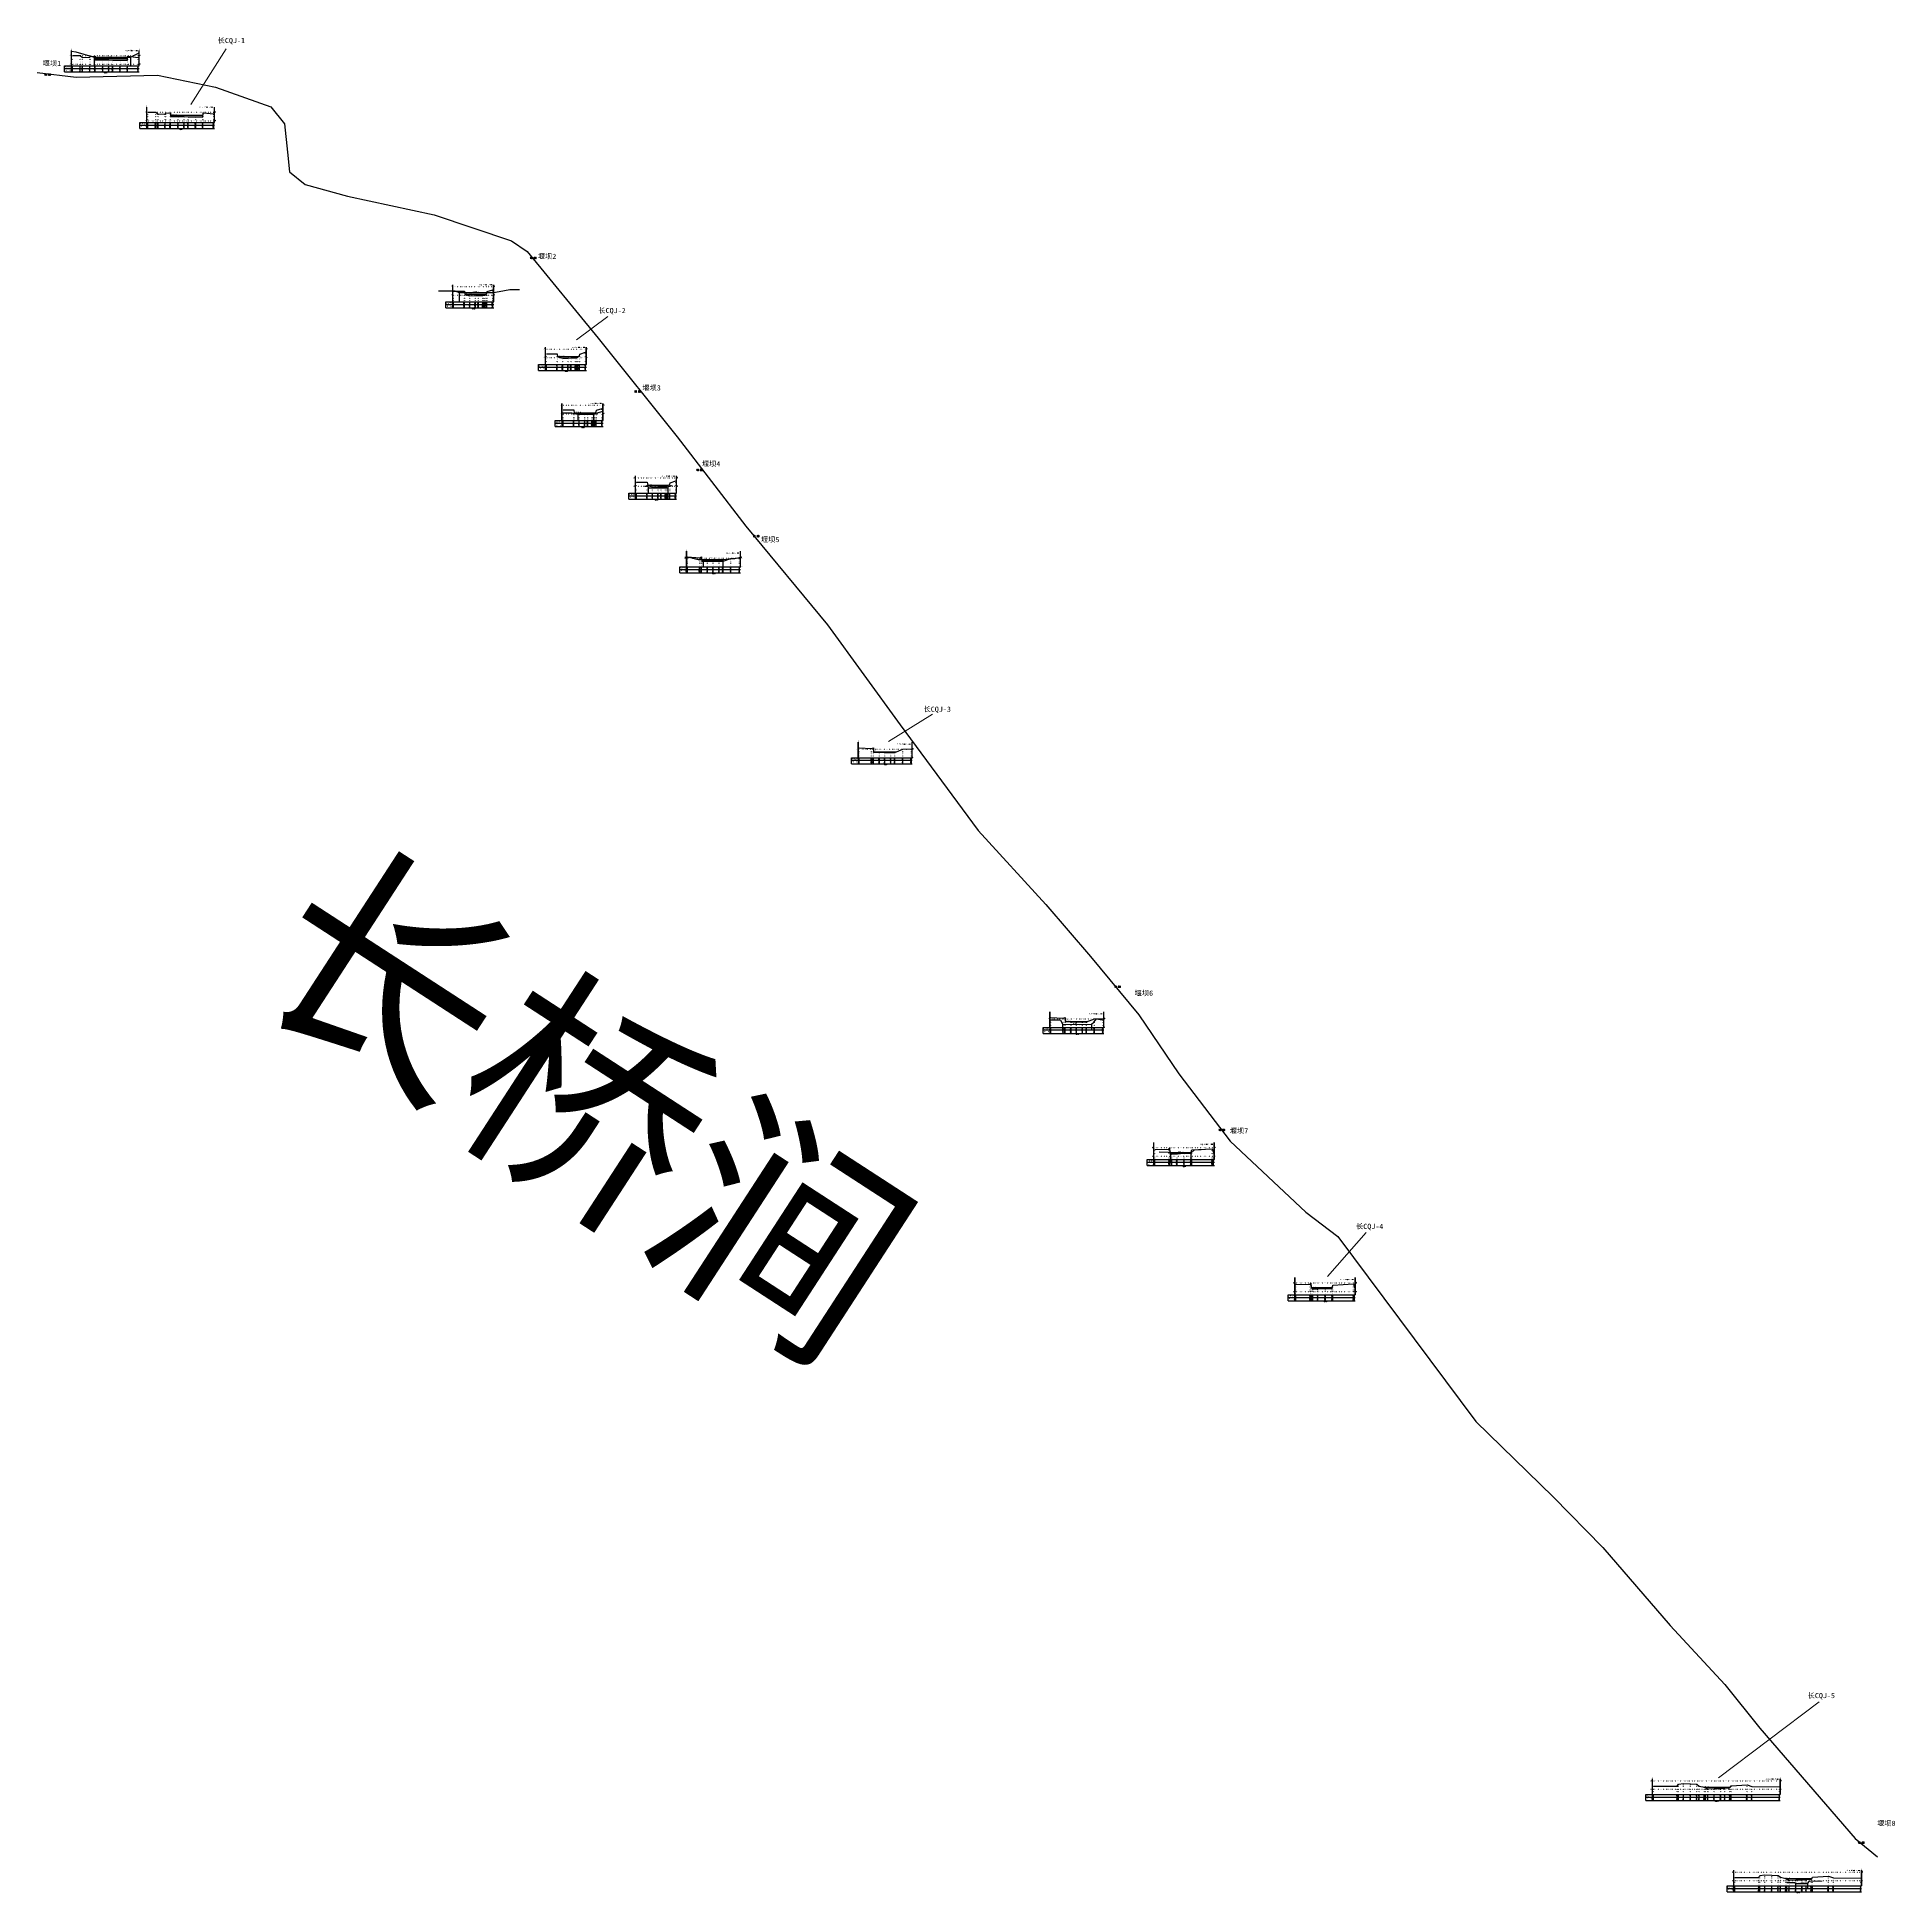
# Model space of a CAD drawing. Extents: x 487237 to 488316, y 3435969 to 3437048.
import ezdxf
from ezdxf.enums import TextEntityAlignment as Align

# ---------------------------------------------------------------- set-up
doc = ezdxf.new("R2010")
doc.units = 0
doc.header["$LTSCALE"] = 0.5
doc.linetypes.add('X4', pattern=[1.6, 0, -1.6])
doc.layers.get('0').update_dxf_attribs({"linetype": 'CONTINUOUS'})
for name, color, linetype in [('DMX', 1, 'CONTINUOUS'), ('zdm1', 2, 'CONTINUOUS'), ('ZDMT5', 3, 'CONTINUOUS'), ('堰坝', 7, 'CONTINUOUS'), ('断面线', 7, 'CONTINUOUS'), ('水位', 4, 'CONTINUOUS'), ('水工建筑物', 5, 'CONTINUOUS'), ('河道名称', 7, 'CONTINUOUS'), ('河道结构线', 7, 'CONTINUOUS')]:
    doc.layers.add(name, color=color, linetype=linetype)
doc.layers.add('县级河道', color=12, linetype='CONTINUOUS', lineweight=60)
doc.layers.add('断面号', color=7, linetype='CONTINUOUS', lineweight=30)
doc.styles.add('HZ', font='rs.shx', dxfattribs={"width": 0.8, "bigfont": 'hztxt.shx'})
doc.styles.add('stxt', font='txt.shx', dxfattribs={"width": 0.8, "bigfont": 'hztxt.shx'})
doc.styles.add('宋体', font='')
doc.styles.add('微软雅黑', font='msyh.ttf')
doc.styles.get('宋体').set_extended_font_data('SimSun')

# ---------------------------------------------------------------- blocks, each defined once
blk = doc.blocks.new('0806042')
at = {"linetype": 'Continuous'}
blk.add_lwpolyline([(-0.1, 0, 0.2, 0.2, 1), (0.1, 0, 0.2, 0.2, 1)], format="xyseb", close=True, dxfattribs=at)

msp = doc.modelspace()

# ---------------------------------------------------------------- linework, layer by layer
at = {"layer": 'DMX', "linetype": 'Continuous', "flags": 128}
for points in [[(487257.1, 3437037.8), (487261.7, 3437037.8), (487263, 3437036.6), (487267.3, 3437036.8), (487267.6, 3437037.2), (487270.3, 3437037.3), (487270.3, 3437035.4), (487270.4, 3437035.2), (487274.8, 3437035.2), (487278.3, 3437035.3), (487280.6, 3437035.1), (487284.9, 3437035), (487289.1, 3437035.1), (487289.4, 3437037.3), (487295.4, 3437036.7)], [(487300.9, 3437004.9), (487305.6, 3437004.9), (487306.9, 3437003.7), (487311.1, 3437003.9), (487311.4, 3437004.3), (487314.1, 3437004.4), (487314.1, 3437002.5), (487314.2, 3437002.3), (487318.6, 3437002.3), (487322.1, 3437002.4), (487324.4, 3437002.2), (487328.8, 3437002.1), (487333, 3437002.2), (487333.2, 3437004.4), (487339.3, 3437003.8)], [(487478.7, 3436900.8), (487485, 3436900.8), (487485.3, 3436898.9), (487488.2, 3436898.1), (487491.4, 3436898.2), (487493.1, 3436898.2), (487495.6, 3436898.3), (487496.2, 3436898.4), (487497, 3436898.8), (487498, 3436899.4), (487498.2, 3436900.5), (487501.5, 3436901.6)], [(487532.6, 3436864.4), (487538.9, 3436864.4), (487539.1, 3436862.5), (487542.1, 3436861.7), (487545.2, 3436861.8), (487547, 3436861.9), (487549.5, 3436861.9), (487550.1, 3436862), (487550.9, 3436862.5), (487551.9, 3436863.1), (487552.1, 3436864.1), (487555.4, 3436865.2)], [(487542.3, 3436831.8), (487548.5, 3436831.8), (487548.8, 3436829.9), (487551.7, 3436829.1), (487554.9, 3436829.2), (487556.7, 3436829.3), (487559.2, 3436829.3), (487559.8, 3436829.4), (487560.6, 3436829.9), (487561.6, 3436830.5), (487561.8, 3436831.5), (487565.1, 3436832.6)], [(487585, 3436789.7), (487591.2, 3436789.7), (487591.5, 3436787.7), (487594.4, 3436787), (487597.6, 3436787.1), (487599.4, 3436787.1), (487601.9, 3436787.2), (487602.5, 3436787.2), (487603.3, 3436787.7), (487604.3, 3436788.3), (487604.5, 3436789.4), (487607.8, 3436790.4)], [(487614.6, 3436746.2), (487621.8, 3436745.8), (487622.8, 3436746.2), (487622.9, 3436743.8), (487626.3, 3436743.7), (487629.5, 3436743.6), (487633, 3436743.7), (487635.3, 3436743.7), (487639.9, 3436745.4), (487644.9, 3436745.7)], [(487714.5, 3436635.2), (487721.6, 3436634.8), (487722.7, 3436635.2), (487722.7, 3436632.8), (487726.2, 3436632.7), (487729.4, 3436632.6), (487732.9, 3436632.6), (487735.1, 3436632.6), (487739.8, 3436634.4), (487744.8, 3436634.7)], [(487825.9, 3436478.5), (487833, 3436478), (487834.1, 3436478.5), (487834.1, 3436476.1), (487837.6, 3436476), (487840.8, 3436475.8), (487844.3, 3436475.9), (487846.5, 3436475.9), (487851.2, 3436477.6), (487856.2, 3436477.9)], [(487886.3, 3436401.9), (487894.6, 3436401.7), (487894.7, 3436402.5), (487894.9, 3436402.5), (487895.1, 3436400), (487896.1, 3436399.2), (487899.2, 3436399.1), (487903.4, 3436399.5), (487907.3, 3436399.4), (487907.8, 3436401.4), (487919.7, 3436402.1), (487920.4, 3436400)], [(487968.2, 3436323.4), (487976.6, 3436323.2), (487976.7, 3436324), (487976.9, 3436323.9), (487977.1, 3436321.5), (487978.1, 3436320.7), (487981.1, 3436320.6), (487985.4, 3436320.9), (487989.3, 3436320.8), (487989.8, 3436322.9), (488001.7, 3436323.6), (488002.3, 3436321.5)], [(488176.1, 3436031.5), (488190, 3436031.5), (488190.7, 3436032.6), (488193.5, 3436033.1), (488197.7, 3436032.9), (488201.3, 3436032.6), (488202.6, 3436031.6), (488205.7, 3436030.9), (488206.3, 3436030.6), (488207.8, 3436030), (488207.9, 3436029.9), (488211.5, 3436030.1), (488215.2, 3436030.2), (488217.6, 3436030.3), (488220.6, 3436030.5), (488221.3, 3436031.8), (488230.5, 3436032.3), (488233.4, 3436031.4), (488249.3, 3436031.2)], [(488223.4, 3435978.4), (488237.3, 3435978.4), (488238, 3435979.5), (488240.8, 3435980), (488245, 3435979.8), (488248.7, 3435979.5), (488249.9, 3435978.6), (488253, 3435977.8), (488253.7, 3435977.5), (488255.1, 3435976.9), (488255.2, 3435976.8), (488258.9, 3435977), (488262.5, 3435977.1), (488264.9, 3435977.2), (488267.9, 3435977.4), (488268.6, 3435978.7), (488277.8, 3435979.2), (488280.7, 3435978.3), (488296.6, 3435978.1)]]:
    msp.add_lwpolyline(points, dxfattribs=at)
at = {"layer": 'zdm1', "linetype": 'Continuous'}
for p, q in [((487256.5, 3437031.7), (487256.5, 3437040.7)), ((487256.6, 3437031.7), (487256.6, 3437040.7)), ((487295.9, 3437031.7), (487295.9, 3437040.7)), ((487296, 3437031.7), (487296, 3437040.7)), ((487252.6, 3437031.7), (487257.1, 3437031.7)), ((487252.6, 3437028.2), (487252.6, 3437031.7)), ((487252.6, 3437030.2), (487295.9, 3437030.2)), ((487252.6, 3437028.2), (487295.9, 3437028.2)), ((487256.6, 3437028.2), (487256.6, 3437031.7)), ((487257.1, 3437031.7), (487295.9, 3437031.7)), ((487300.3, 3436998.8), (487300.3, 3437007.8)), ((487300.4, 3436998.8), (487300.4, 3437007.8)), ((487339.7, 3436998.8), (487339.7, 3437007.8)), ((487339.8, 3436998.8), (487339.8, 3437007.8)), ((487296.4, 3436998.8), (487300.9, 3436998.8)), ((487296.4, 3436995.3), (487296.4, 3436998.8)), ((487296.4, 3436997.3), (487339.8, 3436997.3)), ((487300.4, 3436995.3), (487300.4, 3436998.8)), ((487300.9, 3436998.8), (487339.8, 3436998.8)), ((487296.4, 3436995.3), (487339.8, 3436995.3)), ((487478.2, 3436894.5), (487478.2, 3436904.5)), ((487478.3, 3436894.5), (487478.3, 3436904.5)), ((487501.9, 3436894.5), (487501.9, 3436904.5)), ((487502, 3436894.5), (487502, 3436904.5)), ((487474.2, 3436894.5), (487478.7, 3436894.5)), ((487474.2, 3436891), (487474.2, 3436894.5)), ((487474.2, 3436893), (487502, 3436893)), ((487474.2, 3436891), (487502, 3436891)), ((487478.2, 3436891), (487478.2, 3436894.5)), ((487478.7, 3436894.5), (487502, 3436894.5)), ((487532.1, 3436858.1), (487532.1, 3436868.1)), ((487532.2, 3436858.1), (487532.2, 3436868.1)), ((487555.8, 3436858.1), (487555.8, 3436868.1)), ((487555.9, 3436858.1), (487555.9, 3436868.1)), ((487528.1, 3436858.1), (487532.6, 3436858.1)), ((487528.1, 3436854.6), (487528.1, 3436858.1)), ((487528.1, 3436856.6), (487555.9, 3436856.6)), ((487532.1, 3436854.6), (487532.1, 3436858.1)), ((487532.6, 3436858.1), (487555.9, 3436858.1)), ((487528.1, 3436854.6), (487555.9, 3436854.6)), ((487541.7, 3436825.5), (487541.7, 3436835.5)), ((487541.8, 3436825.5), (487541.8, 3436835.5)), ((487565.5, 3436825.5), (487565.5, 3436835.5)), ((487565.6, 3436825.5), (487565.6, 3436835.5)), ((487537.8, 3436825.5), (487542.3, 3436825.5)), ((487537.8, 3436822), (487537.8, 3436825.5)), ((487537.8, 3436824), (487565.6, 3436824)), ((487541.8, 3436822), (487541.8, 3436825.5)), ((487542.3, 3436825.5), (487565.6, 3436825.5)), ((487537.8, 3436822), (487565.6, 3436822)), ((487584.4, 3436783.3), (487584.4, 3436793.3)), ((487584.5, 3436783.3), (487584.5, 3436793.3)), ((487608.2, 3436783.3), (487608.2, 3436793.3)), ((487608.3, 3436783.3), (487608.3, 3436793.3)), ((487580.5, 3436783.3), (487585, 3436783.3)), ((487580.5, 3436779.8), (487580.5, 3436783.3)), ((487580.5, 3436781.8), (487608.3, 3436781.8)), ((487584.5, 3436779.8), (487584.5, 3436783.3)), ((487585, 3436783.3), (487608.3, 3436783.3)), ((487580.5, 3436779.8), (487608.3, 3436779.8)), ((487614.1, 3436740.5), (487614.1, 3436749.5)), ((487614.2, 3436740.5), (487614.2, 3436749.5)), ((487645.4, 3436740.5), (487645.4, 3436749.5)), ((487645.5, 3436740.5), (487645.5, 3436749.5)), ((487610.1, 3436740.5), (487614.6, 3436740.5)), ((487610.1, 3436737), (487610.1, 3436740.5)), ((487610.1, 3436739), (487645.4, 3436739)), ((487610.1, 3436737), (487645.4, 3436737)), ((487614.1, 3436737), (487614.1, 3436740.5)), ((487614.6, 3436740.5), (487645.4, 3436740.5)), ((487710, 3436629.5), (487714.5, 3436629.5)), ((487710, 3436626), (487710, 3436629.5)), ((487713.9, 3436629.5), (487713.9, 3436638.5)), ((487714, 3436629.5), (487714, 3436638.5)), ((487714, 3436626), (487714, 3436629.5)), ((487714.5, 3436629.5), (487745.3, 3436629.5)), ((487745.2, 3436629.5), (487745.2, 3436638.5)), ((487745.3, 3436629.5), (487745.3, 3436638.5)), ((487710, 3436628), (487745.3, 3436628)), ((487710, 3436626), (487745.3, 3436626)), ((487825.3, 3436472.7), (487825.3, 3436481.7)), ((487825.4, 3436472.7), (487825.4, 3436481.7)), ((487856.6, 3436472.7), (487856.6, 3436481.7)), ((487856.7, 3436472.7), (487856.7, 3436481.7)), ((487821.4, 3436472.7), (487825.9, 3436472.7)), ((487821.4, 3436469.2), (487821.4, 3436472.7)), ((487821.4, 3436471.2), (487856.7, 3436471.2)), ((487821.4, 3436469.2), (487856.7, 3436469.2)), ((487825.4, 3436469.2), (487825.4, 3436472.7)), ((487825.9, 3436472.7), (487856.7, 3436472.7)), ((487885.7, 3436395.8), (487885.7, 3436405.8)), ((487885.8, 3436395.8), (487885.8, 3436405.8)), ((487920.8, 3436395.8), (487920.8, 3436405.8)), ((487920.9, 3436395.8), (487920.9, 3436405.8)), ((487881.8, 3436395.8), (487886.3, 3436395.8)), ((487881.8, 3436392.3), (487881.8, 3436395.8)), ((487881.8, 3436394.3), (487920.9, 3436394.3)), ((487881.8, 3436392.3), (487920.9, 3436392.3)), ((487885.8, 3436392.3), (487885.8, 3436395.8)), ((487886.3, 3436395.8), (487920.9, 3436395.8)), ((487967.7, 3436317.2), (487967.7, 3436327.2)), ((487967.8, 3436317.2), (487967.8, 3436327.2)), ((488002.8, 3436317.2), (488002.8, 3436327.2)), ((488002.9, 3436317.2), (488002.9, 3436327.2)), ((487963.7, 3436317.2), (487968.2, 3436317.2)), ((487963.7, 3436313.7), (487963.7, 3436317.2)), ((487963.7, 3436315.7), (488002.8, 3436315.7)), ((487967.7, 3436313.7), (487967.7, 3436317.2)), ((487968.2, 3436317.2), (488002.8, 3436317.2)), ((487963.7, 3436313.7), (488002.8, 3436313.7)), ((488175.5, 3436026.7), (488175.5, 3436035.7)), ((488175.6, 3436026.7), (488175.6, 3436035.7)), ((488249.8, 3436026.7), (488249.8, 3436035.7)), ((488249.9, 3436026.7), (488249.9, 3436035.7)), ((488171.6, 3436026.7), (488176.1, 3436026.7)), ((488171.6, 3436023.2), (488171.6, 3436026.7)), ((488171.6, 3436025.2), (488249.8, 3436025.2)), ((488175.6, 3436023.2), (488175.6, 3436026.7)), ((488176.1, 3436026.7), (488249.8, 3436026.7)), ((488171.6, 3436023.2), (488249.8, 3436023.2)), ((488222.8, 3435973.6), (488222.8, 3435982.6)), ((488222.9, 3435973.6), (488222.9, 3435982.6)), ((488297.1, 3435973.6), (488297.1, 3435982.6)), ((488297.2, 3435973.6), (488297.2, 3435982.6)), ((488218.9, 3435973.6), (488223.4, 3435973.6)), ((488218.9, 3435970.1), (488218.9, 3435973.6)), ((488218.9, 3435972.1), (488297.1, 3435972.1)), ((488218.9, 3435970.1), (488297.1, 3435970.1)), ((488222.9, 3435970.1), (488222.9, 3435973.6)), ((488223.4, 3435973.6), (488297.1, 3435973.6))]:
    msp.add_line(p, q, dxfattribs=at)
at = {"layer": 'zdm1', "linetype": 'X4'}
for p, q in [((487255.6, 3437037.7), (487296.9, 3437037.7)), ((487255.6, 3437032.7), (487296.9, 3437032.7)), ((487299.4, 3437004.8), (487340.8, 3437004.8)), ((487299.4, 3436999.8), (487340.8, 3436999.8)), ((487477.2, 3436903.5), (487503, 3436903.5)), ((487477.2, 3436898.5), (487503, 3436898.5)), ((487531.1, 3436867.1), (487556.9, 3436867.1)), ((487531.1, 3436862.1), (487556.9, 3436862.1)), ((487540.8, 3436834.5), (487566.6, 3436834.5)), ((487540.8, 3436829.5), (487566.6, 3436829.5)), ((487583.5, 3436792.3), (487609.3, 3436792.3)), ((487583.5, 3436787.3), (487609.3, 3436787.3)), ((487613.1, 3436745.5), (487646.4, 3436745.5)), ((487613.1, 3436740.5), (487646.4, 3436740.5)), ((487713, 3436634.5), (487746.3, 3436634.5)), ((487713, 3436629.5), (487746.3, 3436629.5)), ((487824.4, 3436477.7), (487857.7, 3436477.7)), ((487824.4, 3436472.7), (487857.7, 3436472.7)), ((487884.8, 3436402.8), (487921.9, 3436402.8)), ((487884.8, 3436397.8), (487921.9, 3436397.8)), ((487966.7, 3436324.2), (488003.8, 3436324.2)), ((487966.7, 3436319.2), (488003.8, 3436319.2)), ((488174.6, 3436034.7), (488250.8, 3436034.7)), ((488174.6, 3436029.7), (488250.8, 3436029.7)), ((488221.9, 3435981.6), (488298.1, 3435981.6)), ((488221.9, 3435976.6), (488298.1, 3435976.6))]:
    msp.add_line(p, q, dxfattribs=at)
at = {"layer": 'zdm1', "linetype": 'Continuous', "flags": 128}
for points in [[(487256.6, 3437040.7, 0.1, 0.1, 0), (487256.6, 3437041.7, 0.1, 0.1, 0)], [(487256.6, 3437038.7, 0.1, 0.1, 0), (487256.6, 3437039.7, 0.1, 0.1, 0)], [(487295.9, 3437040.7, 0.1, 0.1, 0), (487295.9, 3437041.7, 0.1, 0.1, 0)], [(487295.9, 3437038.7, 0.1, 0.1, 0), (487295.9, 3437039.7, 0.1, 0.1, 0)], [(487256.6, 3437036.7, 0.1, 0.1, 0), (487256.6, 3437037.7, 0.1, 0.1, 0)], [(487256.6, 3437034.7, 0.1, 0.1, 0), (487256.6, 3437035.7, 0.1, 0.1, 0)], [(487256.6, 3437032.7, 0.1, 0.1, 0), (487256.6, 3437033.7, 0.1, 0.1, 0)], [(487295.9, 3437036.7, 0.1, 0.1, 0), (487295.9, 3437037.7, 0.1, 0.1, 0)], [(487295.9, 3437034.7, 0.1, 0.1, 0), (487295.9, 3437035.7, 0.1, 0.1, 0)], [(487295.9, 3437032.7, 0.1, 0.1, 0), (487295.9, 3437033.7, 0.1, 0.1, 0)], [(487300.4, 3437007.8, 0.1, 0.1, 0), (487300.4, 3437008.8, 0.1, 0.1, 0)], [(487300.4, 3437005.8, 0.1, 0.1, 0), (487300.4, 3437006.8, 0.1, 0.1, 0)], [(487339.8, 3437007.8, 0.1, 0.1, 0), (487339.8, 3437008.8, 0.1, 0.1, 0)], [(487339.8, 3437005.8, 0.1, 0.1, 0), (487339.8, 3437006.8, 0.1, 0.1, 0)], [(487300.4, 3437003.8, 0.1, 0.1, 0), (487300.4, 3437004.8, 0.1, 0.1, 0)], [(487300.4, 3437001.8, 0.1, 0.1, 0), (487300.4, 3437002.8, 0.1, 0.1, 0)], [(487300.4, 3436999.8, 0.1, 0.1, 0), (487300.4, 3437000.8, 0.1, 0.1, 0)], [(487339.8, 3437003.8, 0.1, 0.1, 0), (487339.8, 3437004.8, 0.1, 0.1, 0)], [(487339.8, 3437001.8, 0.1, 0.1, 0), (487339.8, 3437002.8, 0.1, 0.1, 0)], [(487339.8, 3436999.8, 0.1, 0.1, 0), (487339.8, 3437000.8, 0.1, 0.1, 0)], [(487478.2, 3436903.5, 0.1, 0.1, 0), (487478.2, 3436904.5, 0.1, 0.1, 0)], [(487478.2, 3436901.5, 0.1, 0.1, 0), (487478.2, 3436902.5, 0.1, 0.1, 0)], [(487478.2, 3436899.5, 0.1, 0.1, 0), (487478.2, 3436900.5, 0.1, 0.1, 0)], [(487502, 3436903.5, 0.1, 0.1, 0), (487502, 3436904.5, 0.1, 0.1, 0)], [(487502, 3436901.5, 0.1, 0.1, 0), (487502, 3436902.5, 0.1, 0.1, 0)], [(487502, 3436899.5, 0.1, 0.1, 0), (487502, 3436900.5, 0.1, 0.1, 0)], [(487478.2, 3436897.5, 0.1, 0.1, 0), (487478.2, 3436898.5, 0.1, 0.1, 0)], [(487478.2, 3436895.5, 0.1, 0.1, 0), (487478.2, 3436896.5, 0.1, 0.1, 0)], [(487502, 3436897.5, 0.1, 0.1, 0), (487502, 3436898.5, 0.1, 0.1, 0)], [(487502, 3436895.5, 0.1, 0.1, 0), (487502, 3436896.5, 0.1, 0.1, 0)], [(487532.1, 3436867.1, 0.1, 0.1, 0), (487532.1, 3436868.1, 0.1, 0.1, 0)], [(487555.9, 3436867.1, 0.1, 0.1, 0), (487555.9, 3436868.1, 0.1, 0.1, 0)], [(487532.1, 3436865.1, 0.1, 0.1, 0), (487532.1, 3436866.1, 0.1, 0.1, 0)], [(487532.1, 3436863.1, 0.1, 0.1, 0), (487532.1, 3436864.1, 0.1, 0.1, 0)], [(487532.1, 3436861.1, 0.1, 0.1, 0), (487532.1, 3436862.1, 0.1, 0.1, 0)], [(487532.1, 3436859.1, 0.1, 0.1, 0), (487532.1, 3436860.1, 0.1, 0.1, 0)], [(487555.9, 3436865.1, 0.1, 0.1, 0), (487555.9, 3436866.1, 0.1, 0.1, 0)], [(487555.9, 3436863.1, 0.1, 0.1, 0), (487555.9, 3436864.1, 0.1, 0.1, 0)], [(487555.9, 3436861.1, 0.1, 0.1, 0), (487555.9, 3436862.1, 0.1, 0.1, 0)], [(487555.9, 3436859.1, 0.1, 0.1, 0), (487555.9, 3436860.1, 0.1, 0.1, 0)], [(487541.8, 3436834.5, 0.1, 0.1, 0), (487541.8, 3436835.5, 0.1, 0.1, 0)], [(487565.6, 3436834.5, 0.1, 0.1, 0), (487565.6, 3436835.5, 0.1, 0.1, 0)], [(487541.8, 3436832.5, 0.1, 0.1, 0), (487541.8, 3436833.5, 0.1, 0.1, 0)], [(487541.8, 3436830.5, 0.1, 0.1, 0), (487541.8, 3436831.5, 0.1, 0.1, 0)], [(487541.8, 3436828.5, 0.1, 0.1, 0), (487541.8, 3436829.5, 0.1, 0.1, 0)], [(487541.8, 3436826.5, 0.1, 0.1, 0), (487541.8, 3436827.5, 0.1, 0.1, 0)], [(487565.6, 3436832.5, 0.1, 0.1, 0), (487565.6, 3436833.5, 0.1, 0.1, 0)], [(487565.6, 3436830.5, 0.1, 0.1, 0), (487565.6, 3436831.5, 0.1, 0.1, 0)], [(487565.6, 3436828.5, 0.1, 0.1, 0), (487565.6, 3436829.5, 0.1, 0.1, 0)], [(487565.6, 3436826.5, 0.1, 0.1, 0), (487565.6, 3436827.5, 0.1, 0.1, 0)], [(487584.5, 3436792.3, 0.1, 0.1, 0), (487584.5, 3436793.3, 0.1, 0.1, 0)], [(487584.5, 3436790.3, 0.1, 0.1, 0), (487584.5, 3436791.3, 0.1, 0.1, 0)], [(487608.3, 3436792.3, 0.1, 0.1, 0), (487608.3, 3436793.3, 0.1, 0.1, 0)], [(487608.3, 3436790.3, 0.1, 0.1, 0), (487608.3, 3436791.3, 0.1, 0.1, 0)], [(487584.5, 3436788.3, 0.1, 0.1, 0), (487584.5, 3436789.3, 0.1, 0.1, 0)], [(487584.5, 3436786.3, 0.1, 0.1, 0), (487584.5, 3436787.3, 0.1, 0.1, 0)], [(487584.5, 3436784.3, 0.1, 0.1, 0), (487584.5, 3436785.3, 0.1, 0.1, 0)], [(487608.3, 3436788.3, 0.1, 0.1, 0), (487608.3, 3436789.3, 0.1, 0.1, 0)], [(487608.3, 3436786.3, 0.1, 0.1, 0), (487608.3, 3436787.3, 0.1, 0.1, 0)], [(487608.3, 3436784.3, 0.1, 0.1, 0), (487608.3, 3436785.3, 0.1, 0.1, 0)], [(487614.1, 3436749.5, 0.1, 0.1, 0), (487614.1, 3436750.5, 0.1, 0.1, 0)], [(487614.1, 3436747.5, 0.1, 0.1, 0), (487614.1, 3436748.5, 0.1, 0.1, 0)], [(487645.4, 3436749.5, 0.1, 0.1, 0), (487645.4, 3436750.5, 0.1, 0.1, 0)], [(487645.4, 3436747.5, 0.1, 0.1, 0), (487645.4, 3436748.5, 0.1, 0.1, 0)], [(487614.1, 3436745.5, 0.1, 0.1, 0), (487614.1, 3436746.5, 0.1, 0.1, 0)], [(487614.1, 3436743.5, 0.1, 0.1, 0), (487614.1, 3436744.5, 0.1, 0.1, 0)], [(487614.1, 3436741.5, 0.1, 0.1, 0), (487614.1, 3436742.5, 0.1, 0.1, 0)], [(487645.4, 3436745.5, 0.1, 0.1, 0), (487645.4, 3436746.5, 0.1, 0.1, 0)], [(487645.4, 3436743.5, 0.1, 0.1, 0), (487645.4, 3436744.5, 0.1, 0.1, 0)], [(487645.4, 3436741.5, 0.1, 0.1, 0), (487645.4, 3436742.5, 0.1, 0.1, 0)], [(487714, 3436638.5, 0.1, 0.1, 0), (487714, 3436639.5, 0.1, 0.1, 0)], [(487745.3, 3436638.5, 0.1, 0.1, 0), (487745.3, 3436639.5, 0.1, 0.1, 0)], [(487714, 3436636.5, 0.1, 0.1, 0), (487714, 3436637.5, 0.1, 0.1, 0)], [(487714, 3436634.5, 0.1, 0.1, 0), (487714, 3436635.5, 0.1, 0.1, 0)], [(487714, 3436632.5, 0.1, 0.1, 0), (487714, 3436633.5, 0.1, 0.1, 0)], [(487714, 3436630.5, 0.1, 0.1, 0), (487714, 3436631.5, 0.1, 0.1, 0)], [(487745.3, 3436636.5, 0.1, 0.1, 0), (487745.3, 3436637.5, 0.1, 0.1, 0)], [(487745.3, 3436634.5, 0.1, 0.1, 0), (487745.3, 3436635.5, 0.1, 0.1, 0)], [(487745.3, 3436632.5, 0.1, 0.1, 0), (487745.3, 3436633.5, 0.1, 0.1, 0)], [(487745.3, 3436630.5, 0.1, 0.1, 0), (487745.3, 3436631.5, 0.1, 0.1, 0)], [(487825.4, 3436481.7, 0.1, 0.1, 0), (487825.4, 3436482.7, 0.1, 0.1, 0)], [(487825.4, 3436479.7, 0.1, 0.1, 0), (487825.4, 3436480.7, 0.1, 0.1, 0)], [(487825.4, 3436477.7, 0.1, 0.1, 0), (487825.4, 3436478.7, 0.1, 0.1, 0)], [(487856.7, 3436481.7, 0.1, 0.1, 0), (487856.7, 3436482.7, 0.1, 0.1, 0)], [(487856.7, 3436479.7, 0.1, 0.1, 0), (487856.7, 3436480.7, 0.1, 0.1, 0)], [(487856.7, 3436477.7, 0.1, 0.1, 0), (487856.7, 3436478.7, 0.1, 0.1, 0)], [(487825.4, 3436475.7, 0.1, 0.1, 0), (487825.4, 3436476.7, 0.1, 0.1, 0)], [(487825.4, 3436473.7, 0.1, 0.1, 0), (487825.4, 3436474.7, 0.1, 0.1, 0)], [(487856.7, 3436475.7, 0.1, 0.1, 0), (487856.7, 3436476.7, 0.1, 0.1, 0)], [(487856.7, 3436473.7, 0.1, 0.1, 0), (487856.7, 3436474.7, 0.1, 0.1, 0)], [(487885.8, 3436404.8, 0.1, 0.1, 0), (487885.8, 3436405.8, 0.1, 0.1, 0)], [(487885.8, 3436402.8, 0.1, 0.1, 0), (487885.8, 3436403.8, 0.1, 0.1, 0)], [(487920.9, 3436404.8, 0.1, 0.1, 0), (487920.9, 3436405.8, 0.1, 0.1, 0)], [(487920.9, 3436402.8, 0.1, 0.1, 0), (487920.9, 3436403.8, 0.1, 0.1, 0)], [(487885.8, 3436400.8, 0.1, 0.1, 0), (487885.8, 3436401.8, 0.1, 0.1, 0)], [(487885.8, 3436398.8, 0.1, 0.1, 0), (487885.8, 3436399.8, 0.1, 0.1, 0)], [(487885.8, 3436396.8, 0.1, 0.1, 0), (487885.8, 3436397.8, 0.1, 0.1, 0)], [(487920.9, 3436400.8, 0.1, 0.1, 0), (487920.9, 3436401.8, 0.1, 0.1, 0)], [(487920.9, 3436398.8, 0.1, 0.1, 0), (487920.9, 3436399.8, 0.1, 0.1, 0)], [(487920.9, 3436396.8, 0.1, 0.1, 0), (487920.9, 3436397.8, 0.1, 0.1, 0)], [(487967.7, 3436326.2, 0.1, 0.1, 0), (487967.7, 3436327.2, 0.1, 0.1, 0)], [(488002.8, 3436326.2, 0.1, 0.1, 0), (488002.8, 3436327.2, 0.1, 0.1, 0)], [(487967.7, 3436324.2, 0.1, 0.1, 0), (487967.7, 3436325.2, 0.1, 0.1, 0)], [(487967.7, 3436322.2, 0.1, 0.1, 0), (487967.7, 3436323.2, 0.1, 0.1, 0)], [(487967.7, 3436320.2, 0.1, 0.1, 0), (487967.7, 3436321.2, 0.1, 0.1, 0)], [(487967.7, 3436318.2, 0.1, 0.1, 0), (487967.7, 3436319.2, 0.1, 0.1, 0)], [(488002.8, 3436324.2, 0.1, 0.1, 0), (488002.8, 3436325.2, 0.1, 0.1, 0)], [(488002.8, 3436322.2, 0.1, 0.1, 0), (488002.8, 3436323.2, 0.1, 0.1, 0)], [(488002.8, 3436320.2, 0.1, 0.1, 0), (488002.8, 3436321.2, 0.1, 0.1, 0)], [(488002.8, 3436318.2, 0.1, 0.1, 0), (488002.8, 3436319.2, 0.1, 0.1, 0)], [(488175.6, 3436035.7, 0.1, 0.1, 0), (488175.6, 3436036.7, 0.1, 0.1, 0)], [(488249.8, 3436035.7, 0.1, 0.1, 0), (488249.8, 3436036.7, 0.1, 0.1, 0)], [(488175.6, 3436033.7, 0.1, 0.1, 0), (488175.6, 3436034.7, 0.1, 0.1, 0)], [(488175.6, 3436031.7, 0.1, 0.1, 0), (488175.6, 3436032.7, 0.1, 0.1, 0)], [(488175.6, 3436029.7, 0.1, 0.1, 0), (488175.6, 3436030.7, 0.1, 0.1, 0)], [(488175.6, 3436027.7, 0.1, 0.1, 0), (488175.6, 3436028.7, 0.1, 0.1, 0)], [(488249.8, 3436033.7, 0.1, 0.1, 0), (488249.8, 3436034.7, 0.1, 0.1, 0)], [(488249.8, 3436031.7, 0.1, 0.1, 0), (488249.8, 3436032.7, 0.1, 0.1, 0)], [(488249.8, 3436029.7, 0.1, 0.1, 0), (488249.8, 3436030.7, 0.1, 0.1, 0)], [(488249.8, 3436027.7, 0.1, 0.1, 0), (488249.8, 3436028.7, 0.1, 0.1, 0)], [(488222.9, 3435982.6, 0.1, 0.1, 0), (488222.9, 3435983.6, 0.1, 0.1, 0)], [(488222.9, 3435980.6, 0.1, 0.1, 0), (488222.9, 3435981.6, 0.1, 0.1, 0)], [(488297.1, 3435982.6, 0.1, 0.1, 0), (488297.1, 3435983.6, 0.1, 0.1, 0)], [(488297.1, 3435980.6, 0.1, 0.1, 0), (488297.1, 3435981.6, 0.1, 0.1, 0)], [(488222.9, 3435978.6, 0.1, 0.1, 0), (488222.9, 3435979.6, 0.1, 0.1, 0)], [(488222.9, 3435976.6, 0.1, 0.1, 0), (488222.9, 3435977.6, 0.1, 0.1, 0)], [(488222.9, 3435974.6, 0.1, 0.1, 0), (488222.9, 3435975.6, 0.1, 0.1, 0)], [(488297.1, 3435978.6, 0.1, 0.1, 0), (488297.1, 3435979.6, 0.1, 0.1, 0)], [(488297.1, 3435976.6, 0.1, 0.1, 0), (488297.1, 3435977.6, 0.1, 0.1, 0)], [(488297.1, 3435974.6, 0.1, 0.1, 0), (488297.1, 3435975.6, 0.1, 0.1, 0)]]:
    msp.add_lwpolyline(points, format="xyseb", dxfattribs=at)
at = {"layer": 'ZDMT5', "linetype": 'X4'}
for p, q in [((487257.1, 3437031.7), (487257.1, 3437037.8)), ((487261.7, 3437031.7), (487261.7, 3437037.8)), ((487263, 3437031.7), (487263, 3437036.6)), ((487267.3, 3437031.7), (487267.3, 3437036.8)), ((487267.6, 3437031.7), (487267.6, 3437037.2)), ((487270.3, 3437031.7), (487270.3, 3437037.3)), ((487270.3, 3437031.7), (487270.3, 3437035.4)), ((487270.4, 3437031.7), (487270.4, 3437035.2)), ((487274.8, 3437031.7), (487274.8, 3437035.2)), ((487278.3, 3437031.7), (487278.3, 3437035.3)), ((487280.6, 3437031.7), (487280.6, 3437035.1)), ((487284.9, 3437031.7), (487284.9, 3437035)), ((487289.1, 3437031.7), (487289.1, 3437035.1)), ((487289.4, 3437031.7), (487289.4, 3437037.3)), ((487295.4, 3437031.7), (487295.4, 3437036.7)), ((487300.9, 3436998.8), (487300.9, 3437004.9)), ((487305.6, 3436998.8), (487305.6, 3437004.9)), ((487306.9, 3436998.8), (487306.9, 3437003.7)), ((487311.1, 3436998.8), (487311.1, 3437003.9)), ((487311.4, 3436998.8), (487311.4, 3437004.3)), ((487314.1, 3436998.8), (487314.1, 3437004.4)), ((487314.1, 3436998.8), (487314.1, 3437002.5)), ((487314.2, 3436998.8), (487314.2, 3437002.3)), ((487318.6, 3436998.8), (487318.6, 3437002.3)), ((487322.1, 3436998.8), (487322.1, 3437002.4)), ((487324.4, 3436998.8), (487324.4, 3437002.2)), ((487328.8, 3436998.8), (487328.8, 3437002.1)), ((487333, 3436998.8), (487333, 3437002.2)), ((487333.2, 3436998.8), (487333.2, 3437004.4)), ((487339.3, 3436998.8), (487339.3, 3437003.8)), ((487478.7, 3436894.5), (487478.7, 3436900.8)), ((487485, 3436894.5), (487485, 3436900.8)), ((487485.3, 3436894.5), (487485.3, 3436898.9)), ((487497, 3436894.5), (487497, 3436898.8)), ((487498, 3436894.5), (487498, 3436899.4)), ((487498.2, 3436894.5), (487498.2, 3436900.5)), ((487501.5, 3436894.5), (487501.5, 3436901.6)), ((487488.2, 3436894.5), (487488.2, 3436898.1)), ((487491.4, 3436894.5), (487491.4, 3436898.2)), ((487493.1, 3436894.5), (487493.1, 3436898.2)), ((487495.6, 3436894.5), (487495.6, 3436898.3)), ((487496.2, 3436894.5), (487496.2, 3436898.4)), ((487532.6, 3436858.1), (487532.6, 3436864.4)), ((487538.9, 3436858.1), (487538.9, 3436864.4)), ((487539.1, 3436858.1), (487539.1, 3436862.5)), ((487542.1, 3436858.1), (487542.1, 3436861.7)), ((487545.2, 3436858.1), (487545.2, 3436861.8)), ((487547, 3436858.1), (487547, 3436861.9)), ((487549.5, 3436858.1), (487549.5, 3436861.9)), ((487550.1, 3436858.1), (487550.1, 3436862)), ((487550.9, 3436858.1), (487550.9, 3436862.5)), ((487551.9, 3436858.1), (487551.9, 3436863.1)), ((487552.1, 3436858.1), (487552.1, 3436864.1)), ((487555.4, 3436858.1), (487555.4, 3436865.2)), ((487542.3, 3436825.5), (487542.3, 3436831.8)), ((487548.5, 3436825.5), (487548.5, 3436831.8)), ((487548.8, 3436825.5), (487548.8, 3436829.9)), ((487551.7, 3436825.5), (487551.7, 3436829.1)), ((487554.9, 3436825.5), (487554.9, 3436829.2)), ((487556.7, 3436825.5), (487556.7, 3436829.3)), ((487559.2, 3436825.5), (487559.2, 3436829.3)), ((487559.8, 3436825.5), (487559.8, 3436829.4)), ((487560.6, 3436825.5), (487560.6, 3436829.9)), ((487561.6, 3436825.5), (487561.6, 3436830.5)), ((487561.8, 3436825.5), (487561.8, 3436831.5)), ((487565.1, 3436825.5), (487565.1, 3436832.6)), ((487585, 3436783.3), (487585, 3436789.7)), ((487591.2, 3436783.3), (487591.2, 3436789.7)), ((487591.5, 3436783.3), (487591.5, 3436787.7)), ((487594.4, 3436783.3), (487594.4, 3436787)), ((487597.6, 3436783.3), (487597.6, 3436787.1)), ((487599.4, 3436783.3), (487599.4, 3436787.1)), ((487601.9, 3436783.3), (487601.9, 3436787.2)), ((487602.5, 3436783.3), (487602.5, 3436787.2)), ((487603.3, 3436783.3), (487603.3, 3436787.7)), ((487604.3, 3436783.3), (487604.3, 3436788.3)), ((487604.5, 3436783.3), (487604.5, 3436789.4)), ((487607.8, 3436783.3), (487607.8, 3436790.4)), ((487614.6, 3436740.5), (487614.6, 3436746.2)), ((487621.8, 3436740.5), (487621.8, 3436745.8)), ((487622.8, 3436740.5), (487622.8, 3436746.2)), ((487622.9, 3436740.5), (487622.9, 3436743.8)), ((487626.3, 3436740.5), (487626.3, 3436743.7)), ((487629.5, 3436740.5), (487629.5, 3436743.6)), ((487633, 3436740.5), (487633, 3436743.7)), ((487635.3, 3436740.5), (487635.3, 3436743.7)), ((487639.9, 3436740.5), (487639.9, 3436745.4)), ((487644.9, 3436740.5), (487644.9, 3436745.7)), ((487714.5, 3436629.5), (487714.5, 3436635.2)), ((487721.6, 3436629.5), (487721.6, 3436634.8)), ((487722.7, 3436629.5), (487722.7, 3436635.2)), ((487722.7, 3436629.5), (487722.7, 3436632.8)), ((487726.2, 3436629.5), (487726.2, 3436632.7)), ((487729.4, 3436629.5), (487729.4, 3436632.6)), ((487732.9, 3436629.5), (487732.9, 3436632.6)), ((487735.1, 3436629.5), (487735.1, 3436632.6)), ((487739.8, 3436629.5), (487739.8, 3436634.4)), ((487744.8, 3436629.5), (487744.8, 3436634.7)), ((487825.9, 3436472.7), (487825.9, 3436478.5)), ((487833, 3436472.7), (487833, 3436478)), ((487834.1, 3436472.7), (487834.1, 3436478.5)), ((487851.2, 3436472.7), (487851.2, 3436477.6)), ((487856.2, 3436472.7), (487856.2, 3436477.9)), ((487834.1, 3436472.7), (487834.1, 3436476.1)), ((487837.6, 3436472.7), (487837.6, 3436476)), ((487840.8, 3436472.7), (487840.8, 3436475.8)), ((487844.3, 3436472.7), (487844.3, 3436475.9)), ((487846.5, 3436472.7), (487846.5, 3436475.9)), ((487886.3, 3436395.8), (487886.3, 3436401.9)), ((487894.7, 3436395.8), (487894.7, 3436402.5)), ((487894.9, 3436395.8), (487894.9, 3436402.5)), ((487919.7, 3436395.8), (487919.7, 3436402.1)), ((487894.6, 3436395.8), (487894.6, 3436401.7)), ((487895.1, 3436395.8), (487895.1, 3436400)), ((487896.1, 3436395.8), (487896.1, 3436399.2)), ((487899.2, 3436395.8), (487899.2, 3436399.1)), ((487903.4, 3436395.8), (487903.4, 3436399.5)), ((487907.3, 3436395.8), (487907.3, 3436399.4)), ((487907.8, 3436395.8), (487907.8, 3436401.4)), ((487920.4, 3436395.8), (487920.4, 3436400)), ((487968.2, 3436317.2), (487968.2, 3436323.4)), ((487976.6, 3436317.2), (487976.6, 3436323.2)), ((487976.7, 3436317.2), (487976.7, 3436324)), ((487976.9, 3436317.2), (487976.9, 3436323.9)), ((487977.1, 3436317.2), (487977.1, 3436321.5)), ((487978.1, 3436317.2), (487978.1, 3436320.7)), ((487981.1, 3436317.2), (487981.1, 3436320.6)), ((487985.4, 3436317.2), (487985.4, 3436320.9)), ((487989.3, 3436317.2), (487989.3, 3436320.8)), ((487989.8, 3436317.2), (487989.8, 3436322.9)), ((488001.7, 3436317.2), (488001.7, 3436323.6)), ((488002.3, 3436317.2), (488002.3, 3436321.5)), ((488176.1, 3436026.7), (488176.1, 3436031.5)), ((488190, 3436026.7), (488190, 3436031.5)), ((488190.7, 3436026.7), (488190.7, 3436032.6)), ((488193.5, 3436026.7), (488193.5, 3436033.1)), ((488197.7, 3436026.7), (488197.7, 3436032.9)), ((488201.3, 3436026.7), (488201.3, 3436032.6)), ((488202.6, 3436026.7), (488202.6, 3436031.6)), ((488205.7, 3436026.7), (488205.7, 3436030.9)), ((488206.3, 3436026.7), (488206.3, 3436030.6)), ((488207.8, 3436026.7), (488207.8, 3436030)), ((488207.9, 3436026.7), (488207.9, 3436029.9)), ((488211.5, 3436026.7), (488211.5, 3436030.1)), ((488215.2, 3436026.7), (488215.2, 3436030.2)), ((488217.6, 3436026.7), (488217.6, 3436030.3)), ((488220.6, 3436026.7), (488220.6, 3436030.5)), ((488221.3, 3436026.7), (488221.3, 3436031.8)), ((488230.5, 3436026.7), (488230.5, 3436032.3)), ((488233.4, 3436026.7), (488233.4, 3436031.4)), ((488249.3, 3436026.7), (488249.3, 3436031.2)), ((488223.4, 3435973.6), (488223.4, 3435978.4)), ((488237.3, 3435973.6), (488237.3, 3435978.4)), ((488238, 3435973.6), (488238, 3435979.5)), ((488240.8, 3435973.6), (488240.8, 3435980)), ((488245, 3435973.6), (488245, 3435979.8)), ((488248.7, 3435973.6), (488248.7, 3435979.5)), ((488249.9, 3435973.6), (488249.9, 3435978.6)), ((488253, 3435973.6), (488253, 3435977.8)), ((488253.7, 3435973.6), (488253.7, 3435977.5)), ((488255.1, 3435973.6), (488255.1, 3435976.9)), ((488255.2, 3435973.6), (488255.2, 3435976.8)), ((488258.9, 3435973.6), (488258.9, 3435977)), ((488262.5, 3435973.6), (488262.5, 3435977.1)), ((488264.9, 3435973.6), (488264.9, 3435977.2)), ((488267.9, 3435973.6), (488267.9, 3435977.4)), ((488268.6, 3435973.6), (488268.6, 3435978.7)), ((488277.8, 3435973.6), (488277.8, 3435979.2)), ((488280.7, 3435973.6), (488280.7, 3435978.3)), ((488296.6, 3435973.6), (488296.6, 3435978.1))]:
    msp.add_line(p, q, dxfattribs=at)
at = {"layer": 'ZDMT5', "linetype": 'Continuous'}
for p, q in [((487257.1, 3437028.2), (487257.1, 3437031.7)), ((487261.7, 3437028.2), (487261.7, 3437031.7)), ((487263, 3437028.2), (487263, 3437031.7)), ((487267.3, 3437028.2), (487267.3, 3437031.7)), ((487270.3, 3437028.2), (487270.3, 3437031.7)), ((487274.8, 3437028.2), (487274.8, 3437031.7)), ((487278.3, 3437028.2), (487278.3, 3437031.7)), ((487280.6, 3437028.2), (487280.6, 3437031.7)), ((487284.9, 3437028.2), (487284.9, 3437031.7)), ((487289.1, 3437028.2), (487289.1, 3437031.7)), ((487295.4, 3437028.2), (487295.4, 3437031.7)), ((487300.9, 3436995.3), (487300.9, 3436998.8)), ((487305.6, 3436995.3), (487305.6, 3436998.8)), ((487306.9, 3436995.3), (487306.9, 3436998.8)), ((487311.1, 3436995.3), (487311.1, 3436998.8)), ((487314.1, 3436995.3), (487314.1, 3436998.8)), ((487318.6, 3436995.3), (487318.6, 3436998.8)), ((487322.1, 3436995.3), (487322.1, 3436998.8)), ((487324.4, 3436995.3), (487324.4, 3436998.8)), ((487328.8, 3436995.3), (487328.8, 3436998.8)), ((487333, 3436995.3), (487333, 3436998.8)), ((487339.3, 3436995.3), (487339.3, 3436998.8)), ((487478.7, 3436891), (487478.7, 3436894.5)), ((487485, 3436891), (487485, 3436894.5)), ((487488.2, 3436891), (487488.2, 3436894.5)), ((487491.4, 3436891), (487491.4, 3436894.5)), ((487493.1, 3436891), (487493.1, 3436894.5)), ((487495.6, 3436891), (487495.6, 3436894.5)), ((487496.2, 3436891), (487496.2, 3436894.5)), ((487497, 3436891), (487497, 3436894.5)), ((487498, 3436891), (487498, 3436894.5)), ((487501.5, 3436891), (487501.5, 3436894.5)), ((487532.6, 3436854.6), (487532.6, 3436858.1)), ((487538.9, 3436854.6), (487538.9, 3436858.1)), ((487542.1, 3436854.6), (487542.1, 3436858.1)), ((487545.2, 3436854.6), (487545.2, 3436858.1)), ((487547, 3436854.6), (487547, 3436858.1)), ((487549.5, 3436854.6), (487549.5, 3436858.1)), ((487550.1, 3436854.6), (487550.1, 3436858.1)), ((487550.9, 3436854.6), (487550.9, 3436858.1)), ((487551.9, 3436854.6), (487551.9, 3436858.1)), ((487555.4, 3436854.6), (487555.4, 3436858.1)), ((487542.3, 3436822), (487542.3, 3436825.5)), ((487548.5, 3436822), (487548.5, 3436825.5)), ((487551.7, 3436822), (487551.7, 3436825.5)), ((487554.9, 3436822), (487554.9, 3436825.5)), ((487556.7, 3436822), (487556.7, 3436825.5)), ((487559.2, 3436822), (487559.2, 3436825.5)), ((487559.8, 3436822), (487559.8, 3436825.5)), ((487560.6, 3436822), (487560.6, 3436825.5)), ((487561.6, 3436822), (487561.6, 3436825.5)), ((487565.1, 3436822), (487565.1, 3436825.5)), ((487585, 3436779.8), (487585, 3436783.3)), ((487591.2, 3436779.8), (487591.2, 3436783.3)), ((487594.4, 3436779.8), (487594.4, 3436783.3)), ((487597.6, 3436779.8), (487597.6, 3436783.3)), ((487599.4, 3436779.8), (487599.4, 3436783.3)), ((487601.9, 3436779.8), (487601.9, 3436783.3)), ((487602.5, 3436779.8), (487602.5, 3436783.3)), ((487603.3, 3436779.8), (487603.3, 3436783.3)), ((487604.3, 3436779.8), (487604.3, 3436783.3)), ((487607.8, 3436779.8), (487607.8, 3436783.3)), ((487614.6, 3436737), (487614.6, 3436740.5)), ((487621.8, 3436737), (487621.8, 3436740.5)), ((487622.8, 3436737), (487622.8, 3436740.5)), ((487626.3, 3436737), (487626.3, 3436740.5)), ((487629.5, 3436737), (487629.5, 3436740.5)), ((487633, 3436737), (487633, 3436740.5)), ((487635.3, 3436737), (487635.3, 3436740.5)), ((487639.9, 3436737), (487639.9, 3436740.5)), ((487644.9, 3436737), (487644.9, 3436740.5)), ((487714.5, 3436626), (487714.5, 3436629.5)), ((487721.6, 3436626), (487721.6, 3436629.5)), ((487722.7, 3436626), (487722.7, 3436629.5)), ((487726.2, 3436626), (487726.2, 3436629.5)), ((487729.4, 3436626), (487729.4, 3436629.5)), ((487732.9, 3436626), (487732.9, 3436629.5)), ((487735.1, 3436626), (487735.1, 3436629.5)), ((487739.8, 3436626), (487739.8, 3436629.5)), ((487744.8, 3436626), (487744.8, 3436629.5)), ((487825.9, 3436469.2), (487825.9, 3436472.7)), ((487833, 3436469.2), (487833, 3436472.7)), ((487834.1, 3436469.2), (487834.1, 3436472.7)), ((487837.6, 3436469.2), (487837.6, 3436472.7)), ((487840.8, 3436469.2), (487840.8, 3436472.7)), ((487844.3, 3436469.2), (487844.3, 3436472.7)), ((487846.5, 3436469.2), (487846.5, 3436472.7)), ((487851.2, 3436469.2), (487851.2, 3436472.7)), ((487856.2, 3436469.2), (487856.2, 3436472.7)), ((487886.3, 3436392.3), (487886.3, 3436395.8)), ((487894.6, 3436392.3), (487894.6, 3436395.8)), ((487895.1, 3436392.3), (487895.1, 3436395.8)), ((487896.1, 3436392.3), (487896.1, 3436395.8)), ((487899.2, 3436392.3), (487899.2, 3436395.8)), ((487903.4, 3436392.3), (487903.4, 3436395.8)), ((487907.3, 3436392.3), (487907.3, 3436395.8)), ((487907.8, 3436392.3), (487907.8, 3436395.8)), ((487919.7, 3436392.3), (487919.7, 3436395.8)), ((487920.4, 3436392.3), (487920.4, 3436395.8)), ((487968.2, 3436313.7), (487968.2, 3436317.2)), ((487976.6, 3436313.7), (487976.6, 3436317.2)), ((487977.1, 3436313.7), (487977.1, 3436317.2)), ((487978.1, 3436313.7), (487978.1, 3436317.2)), ((487981.1, 3436313.7), (487981.1, 3436317.2)), ((487985.4, 3436313.7), (487985.4, 3436317.2)), ((487989.3, 3436313.7), (487989.3, 3436317.2)), ((487989.8, 3436313.7), (487989.8, 3436317.2)), ((488001.7, 3436313.7), (488001.7, 3436317.2)), ((488002.3, 3436313.7), (488002.3, 3436317.2)), ((488176.1, 3436023.2), (488176.1, 3436026.7)), ((488190, 3436023.2), (488190, 3436026.7)), ((488190.7, 3436023.2), (488190.7, 3436026.7)), ((488193.5, 3436023.2), (488193.5, 3436026.7)), ((488197.7, 3436023.2), (488197.7, 3436026.7)), ((488201.3, 3436023.2), (488201.3, 3436026.7)), ((488202.6, 3436023.2), (488202.6, 3436026.7)), ((488205.7, 3436023.2), (488205.7, 3436026.7)), ((488206.3, 3436023.2), (488206.3, 3436026.7)), ((488207.8, 3436023.2), (488207.8, 3436026.7)), ((488211.5, 3436023.2), (488211.5, 3436026.7)), ((488215.2, 3436023.2), (488215.2, 3436026.7)), ((488217.6, 3436023.2), (488217.6, 3436026.7)), ((488220.6, 3436023.2), (488220.6, 3436026.7)), ((488221.3, 3436023.2), (488221.3, 3436026.7)), ((488230.5, 3436023.2), (488230.5, 3436026.7)), ((488233.4, 3436023.2), (488233.4, 3436026.7)), ((488249.3, 3436023.2), (488249.3, 3436026.7)), ((488223.4, 3435970.1), (488223.4, 3435973.6)), ((488237.3, 3435970.1), (488237.3, 3435973.6)), ((488238, 3435970.1), (488238, 3435973.6)), ((488240.8, 3435970.1), (488240.8, 3435973.6)), ((488245, 3435970.1), (488245, 3435973.6)), ((488248.7, 3435970.1), (488248.7, 3435973.6)), ((488249.9, 3435970.1), (488249.9, 3435973.6)), ((488253, 3435970.1), (488253, 3435973.6)), ((488253.7, 3435970.1), (488253.7, 3435973.6)), ((488255.1, 3435970.1), (488255.1, 3435973.6)), ((488258.9, 3435970.1), (488258.9, 3435973.6)), ((488262.5, 3435970.1), (488262.5, 3435973.6)), ((488264.9, 3435970.1), (488264.9, 3435973.6)), ((488267.9, 3435970.1), (488267.9, 3435973.6)), ((488268.6, 3435970.1), (488268.6, 3435973.6)), ((488277.8, 3435970.1), (488277.8, 3435973.6)), ((488280.7, 3435970.1), (488280.7, 3435973.6)), ((488296.6, 3435970.1), (488296.6, 3435973.6))]:
    msp.add_line(p, q, dxfattribs=at)
at = {"layer": '县级河道', "lineweight": 0, "const_width": 0.1}
msp.add_lwpolyline([(487236.7, 3437027.8), (487259.3, 3437025.2), (487306.5, 3437026.3), (487340.3, 3437019.4), (487372.4, 3437008), (487380.4, 3436998), (487382.1, 3436981.6), (487383.3, 3436970.2), (487392.5, 3436962.8), (487417.1, 3436955.9), (487467.4, 3436945.2), (487512.4, 3436930), (487521.4, 3436923.8), (487562.7, 3436873.5), (487608.6, 3436816.1), (487648.6, 3436764.1), (487696, 3436706.7), (487738.3, 3436648.6), (487783.6, 3436587.2), (487822.9, 3436544.1), (487848.9, 3436514), (487876.9, 3436479.9), (487900.3, 3436445.7), (487930, 3436406.6), (487974, 3436365.2), (487992.7, 3436351.2), (488072.8, 3436243.5), (488117.9, 3436199.7), (488146.7, 3436170.2), (488185.8, 3436125), (488217.6, 3436090.6), (488237.9, 3436065.2), (488293.4, 3436001), (488306.3, 3435990.4)], dxfattribs=at)
at = {"layer": '堰坝', "linetype": 'Continuous', "flags": 128}
for points in [[(487256.5, 3437040.2), (487259.2, 3437039.9), (487269.7, 3437036.9), (487290.8, 3437036.8), (487295.9, 3437039.4)], [(487269.7, 3437036.9), (487269.7, 3437031.7)], [(487290.8, 3437036.8), (487290.8, 3437031.7)], [(487469.9, 3436901), (487479.1, 3436900.9), (487479.5, 3436901), (487482, 3436899.9), (487501.9, 3436899.9), (487505.1, 3436900.6), (487511.4, 3436901.7), (487516.9, 3436901.7)], [(487482, 3436899.9), (487482, 3436894.5)], [(487501.9, 3436899.9), (487501.9, 3436894.5)], [(487542, 3436830.1), (487547.4, 3436830), (487551, 3436829.2), (487560, 3436829.2), (487561.7, 3436829.8), (487565.5, 3436831)], [(487551, 3436829.2), (487551, 3436825.5)], [(487560, 3436829.2), (487560, 3436825.5)], [(487589.7, 3436787.3), (487591.5, 3436787.4), (487591.8, 3436786.5), (487603.2, 3436786.4), (487603.7, 3436787.2), (487605.7, 3436787.8), (487605.7, 3436787.8), (487605.7, 3436787.8)], [(487591.8, 3436786.5), (487591.8, 3436783)], [(487603.2, 3436786.4), (487603.2, 3436782.7)], [(487613.1, 3436746), (487615.6, 3436746), (487620.9, 3436744.8), (487623.7, 3436744.7), (487629.8, 3436744.7), (487635.1, 3436744.8), (487642.2, 3436745.3), (487644, 3436745.7), (487646.2, 3436746.3)], [(487623.7, 3436744.7), (487623.7, 3436740.5)], [(487635.1, 3436744.8), (487635.1, 3436740.5)], [(487825.4, 3436477.1), (487831.4, 3436477.1), (487832.7, 3436474.5), (487842.5, 3436474.4), (487849.4, 3436474.6), (487850.9, 3436475.8), (487852.3, 3436477.6), (487856.6, 3436476.9)], [(487832.7, 3436474.5), (487832.7, 3436471.5)], [(487849.4, 3436474.6), (487849.4, 3436471.5)], [(487888.8, 3436400.3), (487894.1, 3436400.2), (487895.4, 3436399.7), (487907.3, 3436399.5), (487909.3, 3436401.5), (487913.2, 3436401.6)], [(487895.4, 3436399.7), (487895.4, 3436394.2)], [(487907.3, 3436399.5), (487907.3, 3436394.2)], [(488253.7, 3435975.5), (488258.1, 3435975.5), (488258.7, 3435975), (488265.7, 3435975), (488266.8, 3435976.3), (488274.2, 3435976.5)], [(488258.7, 3435975), (488258.7, 3435972.1)], [(488265.7, 3435975), (488265.7, 3435971.9)]]:
    msp.add_lwpolyline(points, dxfattribs=at)
at = {"layer": '断面线', "color": 3, "lineweight": 0}
for points in [[(487346.5, 3437041.6, 0), (487325.9, 3437009.3, 0)], [(487550.1, 3436872.5, 0), (487568.4, 3436886.1, 0)], [(487731.4, 3436638.9, 10.2), (487757.1, 3436654.8, 0)], [(487986.7, 3436327.9, 0), (488009.2, 3436353.5, 0)], [(488214, 3436036.3, 6.5), (488272.4, 3436080.5, 0), (488272.4, 3436080.5, 6.8)]]:
    msp.add_polyline3d(points, dxfattribs=at)
at = {"layer": '水位', "linetype": 'Continuous', "flags": 128}
for points in [[(487289.2, 3437035.8), (487270.3, 3437035.8)], [(487333, 3437002.9), (487314.1, 3437002.9)], [(487497, 3436898.8), (487485.3, 3436898.8)], [(487550.9, 3436862.5), (487539.2, 3436862.5)], [(487560.5, 3436829.9), (487548.9, 3436829.9)], [(487603.2, 3436787.7), (487591.6, 3436787.7)], [(487622.9, 3436744), (487636, 3436744)], [(487722.7, 3436632.9), (487735.9, 3436632.9)], [(487834.1, 3436476.2), (487847.3, 3436476.2)], [(487895.2, 3436400), (487907.5, 3436400)], [(487977.2, 3436321.4), (487989.5, 3436321.4)], [(488205.5, 3436030.9), (488220.8, 3436030.9)], [(488252.8, 3435977.9), (488268.1, 3435977.9)]]:
    msp.add_lwpolyline(points, dxfattribs=at)
at = {"layer": '河道结构线', "color": 9}
msp.add_lwpolyline([(487236.7, 3437027.8), (487259.3, 3437025.2), (487306.5, 3437026.3), (487340.3, 3437019.4), (487372.4, 3437008), (487380.4, 3436998), (487382.1, 3436981.6), (487383.3, 3436970.2), (487392.5, 3436962.8), (487417.1, 3436955.9), (487467.4, 3436945.2), (487512.4, 3436930), (487521.4, 3436923.8), (487562.7, 3436873.5), (487608.6, 3436816.1), (487648.6, 3436764.1), (487696, 3436706.7), (487738.3, 3436648.6), (487783.6, 3436587.2), (487822.9, 3436544.1), (487848.9, 3436514), (487876.9, 3436479.9), (487900.3, 3436445.7), (487930, 3436406.6), (487974, 3436365.2), (487992.7, 3436351.2), (488072.8, 3436243.5), (488117.9, 3436199.7), (488146.7, 3436170.2), (488185.8, 3436125), (488217.6, 3436090.6), (488237.9, 3436065.2), (488293.4, 3436001), (488306.3, 3435990.4)], dxfattribs=at)
msp.add_lwpolyline([(487236.7, 3437027.8), (487259.3, 3437025.2), (487306.5, 3437026.3), (487340.3, 3437019.4), (487372.4, 3437008), (487380.4, 3436998), (487382.1, 3436981.6), (487383.3, 3436970.2), (487392.5, 3436962.8), (487417.1, 3436955.9), (487467.4, 3436945.2), (487512.4, 3436930), (487521.4, 3436923.8), (487562.7, 3436873.5), (487608.6, 3436816.1), (487648.6, 3436764.1), (487696, 3436706.7), (487738.3, 3436648.6), (487783.6, 3436587.2), (487822.9, 3436544.1), (487848.9, 3436514), (487876.9, 3436479.9), (487900.3, 3436445.7), (487930, 3436406.6), (487974, 3436365.2), (487992.7, 3436351.2), (488072.8, 3436243.5), (488117.9, 3436199.7), (488146.7, 3436170.2), (488185.8, 3436125), (488217.6, 3436090.6), (488237.9, 3436065.2), (488293.4, 3436001), (488306.3, 3435990.4)], dxfattribs=at)
msp.add_lwpolyline([(487236.7, 3437027.8), (487259.3, 3437025.2), (487306.5, 3437026.3), (487340.3, 3437019.4), (487372.4, 3437008), (487380.4, 3436998), (487382.1, 3436981.6), (487383.3, 3436970.2), (487392.5, 3436962.8), (487417.1, 3436955.9), (487467.4, 3436945.2), (487512.4, 3436930), (487521.4, 3436923.8), (487562.7, 3436873.5), (487608.6, 3436816.1), (487648.6, 3436764.1), (487696, 3436706.7), (487738.3, 3436648.6), (487783.6, 3436587.2), (487822.9, 3436544.1), (487848.9, 3436514), (487876.9, 3436479.9), (487900.3, 3436445.7), (487930, 3436406.6), (487974, 3436365.2), (487992.7, 3436351.2), (488072.8, 3436243.5), (488117.9, 3436199.7), (488146.7, 3436170.2), (488185.8, 3436125), (488217.6, 3436090.6), (488237.9, 3436065.2), (488293.4, 3436001), (488306.3, 3435990.4)], dxfattribs=at)
msp.add_lwpolyline([(487236.7, 3437027.8), (487259.3, 3437025.2), (487306.5, 3437026.3), (487340.3, 3437019.4), (487372.4, 3437008), (487380.4, 3436998), (487382.1, 3436981.6), (487383.3, 3436970.2), (487392.5, 3436962.8), (487417.1, 3436955.9), (487467.4, 3436945.2), (487512.4, 3436930), (487521.4, 3436923.8), (487562.7, 3436873.5), (487608.6, 3436816.1), (487648.6, 3436764.1), (487696, 3436706.7), (487738.3, 3436648.6), (487783.6, 3436587.2), (487822.9, 3436544.1), (487848.9, 3436514), (487876.9, 3436479.9), (487900.3, 3436445.7), (487930, 3436406.6), (487974, 3436365.2), (487992.7, 3436351.2), (488072.8, 3436243.5), (488117.9, 3436199.7), (488146.7, 3436170.2), (488185.8, 3436125), (488217.6, 3436090.6), (488237.9, 3436065.2), (488293.4, 3436001), (488306.3, 3435990.4)], dxfattribs=at)
msp.add_lwpolyline([(487236.7, 3437027.8), (487259.3, 3437025.2), (487306.5, 3437026.3), (487340.3, 3437019.4), (487372.4, 3437008), (487380.4, 3436998), (487382.1, 3436981.6), (487383.3, 3436970.2), (487392.5, 3436962.8), (487417.1, 3436955.9), (487467.4, 3436945.2), (487512.4, 3436930), (487521.4, 3436923.8), (487562.7, 3436873.5), (487608.6, 3436816.1), (487648.6, 3436764.1), (487696, 3436706.7), (487738.3, 3436648.6), (487783.6, 3436587.2), (487822.9, 3436544.1), (487848.9, 3436514), (487876.9, 3436479.9), (487900.3, 3436445.7), (487930, 3436406.6), (487974, 3436365.2), (487992.7, 3436351.2), (488072.8, 3436243.5), (488117.9, 3436199.7), (488146.7, 3436170.2), (488185.8, 3436125), (488217.6, 3436090.6), (488237.9, 3436065.2), (488293.4, 3436001), (488306.3, 3435990.4)], dxfattribs=at)
msp.add_lwpolyline([(487236.7, 3437027.8), (487259.3, 3437025.2), (487306.5, 3437026.3), (487340.3, 3437019.4), (487372.4, 3437008), (487380.4, 3436998), (487382.1, 3436981.6), (487383.3, 3436970.2), (487392.5, 3436962.8), (487417.1, 3436955.9), (487467.4, 3436945.2), (487512.4, 3436930), (487521.4, 3436923.8), (487562.7, 3436873.5), (487608.6, 3436816.1), (487648.6, 3436764.1), (487696, 3436706.7), (487738.3, 3436648.6), (487783.6, 3436587.2), (487822.9, 3436544.1), (487848.9, 3436514), (487876.9, 3436479.9), (487900.3, 3436445.7), (487930, 3436406.6), (487974, 3436365.2), (487992.7, 3436351.2), (488072.8, 3436243.5), (488117.9, 3436199.7), (488146.7, 3436170.2), (488185.8, 3436125), (488217.6, 3436090.6), (488237.9, 3436065.2), (488293.4, 3436001), (488306.3, 3435990.4)], dxfattribs=at)
msp.add_lwpolyline([(487236.7, 3437027.8), (487259.3, 3437025.2), (487306.5, 3437026.3), (487340.3, 3437019.4), (487372.4, 3437008), (487380.4, 3436998), (487382.1, 3436981.6), (487383.3, 3436970.2), (487392.5, 3436962.8), (487417.1, 3436955.9), (487467.4, 3436945.2), (487512.4, 3436930), (487521.4, 3436923.8), (487562.7, 3436873.5), (487608.6, 3436816.1), (487648.6, 3436764.1), (487696, 3436706.7), (487738.3, 3436648.6), (487783.6, 3436587.2), (487822.9, 3436544.1), (487848.9, 3436514), (487876.9, 3436479.9), (487900.3, 3436445.7), (487930, 3436406.6), (487974, 3436365.2), (487992.7, 3436351.2), (488072.8, 3436243.5), (488117.9, 3436199.7), (488146.7, 3436170.2), (488185.8, 3436125), (488217.6, 3436090.6), (488237.9, 3436065.2), (488293.4, 3436001), (488306.3, 3435990.4)], dxfattribs=at)
msp.add_lwpolyline([(487236.7, 3437027.8), (487259.3, 3437025.2), (487306.5, 3437026.3), (487340.3, 3437019.4), (487372.4, 3437008), (487380.4, 3436998), (487382.1, 3436981.6), (487383.3, 3436970.2), (487392.5, 3436962.8), (487417.1, 3436955.9), (487467.4, 3436945.2), (487512.4, 3436930), (487521.4, 3436923.8), (487562.7, 3436873.5), (487608.6, 3436816.1), (487648.6, 3436764.1), (487696, 3436706.7), (487738.3, 3436648.6), (487783.6, 3436587.2), (487822.9, 3436544.1), (487848.9, 3436514), (487876.9, 3436479.9), (487900.3, 3436445.7), (487930, 3436406.6), (487974, 3436365.2), (487992.7, 3436351.2), (488072.8, 3436243.5), (488117.9, 3436199.7), (488146.7, 3436170.2), (488185.8, 3436125), (488217.6, 3436090.6), (488237.9, 3436065.2), (488293.4, 3436001), (488306.3, 3435990.4)], dxfattribs=at)

# ---------------------------------------------------------------- block references
at = {"layer": '水工建筑物', "linetype": 'Continuous'}
ref = msp.add_blockref('0806042', (487242.6, 3437026.2, 10), dxfattribs=dict(at, xscale=0.5, yscale=0.5, zscale=0.5))
ref.add_attrib('ZS', '10', dxfattribs={"layer": '0', "linetype": 'Continuous', "height": 1, "style": 'stxt', "width": 0.8}).set_placement((487242.2, 3437026.2, 10), align=Align.RIGHT)
ref.add_attrib('XS', '00', (487243, 3437026.2, 10), dxfattribs={"layer": '0', "linetype": 'Continuous', "height": 1, "style": 'stxt', "width": 0.8})
ref = msp.add_blockref('0806042', (487524.9, 3436919.5, 10), dxfattribs=dict(at, xscale=0.5, yscale=0.5, zscale=0.5))
ref.add_attrib('ZS', '10', dxfattribs={"layer": '0', "linetype": 'Continuous', "height": 1, "style": 'stxt', "width": 0.8}).set_placement((487524.5, 3436919.5, 10), align=Align.RIGHT)
ref.add_attrib('XS', '00', (487525.3, 3436919.5, 10), dxfattribs={"layer": '0', "linetype": 'Continuous', "height": 1, "style": 'stxt', "width": 0.8})
ref = msp.add_blockref('0806042', (487585.6, 3436841.9, 10), dxfattribs=dict(at, xscale=0.5, yscale=0.5, zscale=0.5))
ref.add_attrib('ZS', '10', dxfattribs={"layer": '0', "linetype": 'Continuous', "height": 1, "style": 'stxt', "width": 0.8}).set_placement((487585.2, 3436841.9, 10), align=Align.RIGHT)
ref.add_attrib('XS', '00', (487586, 3436841.9, 10), dxfattribs={"layer": '0', "linetype": 'Continuous', "height": 1, "style": 'stxt', "width": 0.8})
ref = msp.add_blockref('0806042', (487621.5, 3436796.3, 10), dxfattribs=dict(at, xscale=0.5, yscale=0.5, zscale=0.5))
ref.add_attrib('ZS', '10', dxfattribs={"layer": '0', "linetype": 'Continuous', "height": 1, "style": 'stxt', "width": 0.8}).set_placement((487621.1, 3436796.3, 10), align=Align.RIGHT)
ref.add_attrib('XS', '00', (487621.9, 3436796.3, 10), dxfattribs={"layer": '0', "linetype": 'Continuous', "height": 1, "style": 'stxt', "width": 0.8})
ref = msp.add_blockref('0806042', (487654.5, 3436757.8, 10), dxfattribs=dict(at, xscale=0.5, yscale=0.5, zscale=0.5))
ref.add_attrib('ZS', '10', dxfattribs={"layer": '0', "linetype": 'Continuous', "height": 1, "style": 'stxt', "width": 0.8}).set_placement((487654.1, 3436757.8, 10), align=Align.RIGHT)
ref.add_attrib('XS', '00', (487654.9, 3436757.8, 10), dxfattribs={"layer": '0', "linetype": 'Continuous', "height": 1, "style": 'stxt', "width": 0.8})
ref = msp.add_blockref('0806042', (487864.5, 3436495.8, 10), dxfattribs=dict(at, xscale=0.5, yscale=0.5, zscale=0.5))
ref.add_attrib('ZS', '10', dxfattribs={"layer": '0', "linetype": 'Continuous', "height": 1, "style": 'stxt', "width": 0.8}).set_placement((487864.1, 3436495.8, 10), align=Align.RIGHT)
ref.add_attrib('XS', '00', (487864.9, 3436495.8, 10), dxfattribs={"layer": '0', "linetype": 'Continuous', "height": 1, "style": 'stxt', "width": 0.8})
ref = msp.add_blockref('0806042', (487925.1, 3436412.5, 10), dxfattribs=dict(at, xscale=0.5, yscale=0.5, zscale=0.5))
ref.add_attrib('ZS', '10', dxfattribs={"layer": '0', "linetype": 'Continuous', "height": 1, "style": 'stxt', "width": 0.8}).set_placement((487924.7, 3436412.5, 10), align=Align.RIGHT)
ref.add_attrib('XS', '00', (487925.5, 3436412.5, 10), dxfattribs={"layer": '0', "linetype": 'Continuous', "height": 1, "style": 'stxt', "width": 0.8})
ref = msp.add_blockref('0806042', (488296.8, 3435998.2, 10), dxfattribs=dict(at, xscale=0.5, yscale=0.5, zscale=0.5))
ref.add_attrib('ZS', '10', dxfattribs={"layer": '0', "linetype": 'Continuous', "height": 1, "style": 'stxt', "width": 0.8}).set_placement((488296.4, 3435998.2, 10), align=Align.RIGHT)
ref.add_attrib('XS', '00', (488297.2, 3435998.2, 10), dxfattribs={"layer": '0', "linetype": 'Continuous', "height": 1, "style": 'stxt', "width": 0.8})

# ---------------------------------------------------------------- texts
at = {"layer": 'zdm1', "linetype": 'Continuous', "style": 'HZ', "width": 0.8}
for s, height, p in [('地 面 高 程', 0.6, (487254.6, 3437031)), ('里    程', 0.6, (487254.6, 3437029.2)), ('长CQJ-1', 0.4, (487276.2, 3437027.8)), ('地 面 高 程', 0.6, (487298.4, 3436998.1)), ('里    程', 0.6, (487298.4, 3436996.3)), ('长CQJ-1', 0.4, (487320.1, 3436994.9)), ('地 面 高 程', 0.6, (487476.2, 3436893.7)), ('里    程', 0.6, (487476.2, 3436892)), ('长CQJ-2', 0.4, (487490.1, 3436890.6)), ('地 面 高 程', 0.6, (487530.1, 3436857.3)), ('里    程', 0.6, (487530.1, 3436855.6)), ('长CQJ-2', 0.4, (487544, 3436854.2)), ('地 面 高 程', 0.6, (487539.8, 3436824.7)), ('里    程', 0.6, (487539.8, 3436823)), ('长CQJ-2', 0.4, (487553.7, 3436821.6)), ('地 面 高 程', 0.6, (487582.5, 3436782.6)), ('里    程', 0.6, (487582.5, 3436780.8)), ('长CQJ-2', 0.4, (487596.4, 3436779.4)), ('地 面 高 程', 0.6, (487612.1, 3436739.7)), ('里    程', 0.6, (487612.1, 3436738)), ('长CQJ-3', 0.4, (487629.8, 3436736.6)), ('地 面 高 程', 0.6, (487712, 3436628.7)), ('里    程', 0.6, (487712, 3436627)), ('长CQJ-3', 0.4, (487729.6, 3436625.6)), ('地 面 高 程', 0.6, (487823.4, 3436472)), ('里    程', 0.6, (487823.4, 3436470.2)), ('长CQJ-3', 0.4, (487841, 3436468.8)), ('地 面 高 程', 0.6, (487883.8, 3436395)), ('里    程', 0.6, (487883.8, 3436393.3)), ('长CQJ-4', 0.4, (487903.3, 3436391.9)), ('地 面 高 程', 0.6, (487965.7, 3436316.5)), ('里    程', 0.6, (487965.7, 3436314.7)), ('长CQJ-4', 0.4, (487985.3, 3436313.3)), ('地 面 高 程', 0.6, (488173.6, 3436026)), ('里    程', 0.6, (488173.6, 3436024.2)), ('长CQJ-5', 0.4, (488212.7, 3436022.8)), ('地 面 高 程', 0.6, (488220.9, 3435972.9)), ('里    程', 0.6, (488220.9, 3435971.1)), ('长CQJ-5', 0.4, (488260, 3435969.7))]:
    msp.add_text(s, height=height, dxfattribs=at).set_placement(p, align=Align.MIDDLE)
for s, p in [('15', (487256.5, 3437037.7)), ('10', (487256.5, 3437032.7)), ('15', (487300.3, 3437004.8)), ('10', (487300.3, 3436999.8)), ('15', (487478.1, 3436903.5)), ('10', (487478.1, 3436898.5)), ('15', (487532, 3436867.1)), ('10', (487532, 3436862.1)), ('15', (487541.7, 3436834.5)), ('10', (487541.7, 3436829.5)), ('15', (487584.4, 3436792.3)), ('10', (487584.4, 3436787.3)), ('10', (487614, 3436745.5)), ('5', (487614, 3436740.5)), ('10', (487713.9, 3436634.5)), ('5', (487713.9, 3436629.5)), ('10', (487825.3, 3436477.7)), ('5', (487825.3, 3436472.7)), ('10', (487885.7, 3436402.8)), ('5', (487885.7, 3436397.8)), ('10', (487967.6, 3436324.2)), ('5', (487967.6, 3436319.2)), ('10', (488175.5, 3436034.7)), ('5', (488175.5, 3436029.7)), ('10', (488222.8, 3435981.6)), ('5', (488222.8, 3435976.6))]:
    msp.add_text(s, height=0.3, dxfattribs=at).set_placement(p, align=Align.BOTTOM_RIGHT)
for s, p in [('15', (487296, 3437037.7)), ('10', (487296, 3437032.7)), ('15', (487339.9, 3437004.8)), ('10', (487339.9, 3436999.8)), ('15', (487502.1, 3436903.5)), ('10', (487502.1, 3436898.5)), ('15', (487556, 3436867.1)), ('10', (487556, 3436862.1)), ('15', (487565.7, 3436834.5)), ('10', (487565.7, 3436829.5)), ('15', (487608.4, 3436792.3)), ('10', (487608.4, 3436787.3)), ('5', (487645.5, 3436740.5)), ('10', (487645.5, 3436745.5)), ('10', (487745.4, 3436634.5)), ('5', (487745.4, 3436629.5)), ('10', (487856.8, 3436477.7)), ('5', (487856.8, 3436472.7)), ('10', (487921, 3436402.8)), ('5', (487921, 3436397.8)), ('10', (488002.9, 3436324.2)), ('5', (488002.9, 3436319.2)), ('10', (488249.9, 3436034.7)), ('5', (488249.9, 3436029.7)), ('10', (488297.2, 3435981.6)), ('5', (488297.2, 3435976.6))]:
    msp.add_text(s, height=0.3, dxfattribs=at).set_placement(p)
at = {"layer": 'ZDMT5', "linetype": 'Continuous', "style": 'HZ', "width": 0.8}
for p in [(487294.9, 3437040.2), (487338.8, 3437007.3), (487501, 3436904), (487554.9, 3436867.6), (487564.6, 3436835), (487607.3, 3436792.8), (487644.4, 3436748), (487744.3, 3436637), (487855.7, 3436480.2), (487919.9, 3436404.3), (488001.8, 3436325.7), (488248.8, 3436035.2), (488296.1, 3435982.1)]:
    msp.add_text('比例尺:  横向 1:1  纵向 1:1', height=0.5, dxfattribs=at).set_placement(p, align=Align.BOTTOM_RIGHT)
for s, p in [('15.08', (487257, 3437031)), ('0+000.0', (487257, 3437029.2)), ('15.07', (487261.7, 3437031)), ('0+004.7', (487261.7, 3437029.2)), ('13.87', (487263, 3437031)), ('0+006.0', (487263, 3437029.2)), ('14.08', (487267.3, 3437031)), ('0+010.2', (487267.3, 3437029.2)), ('14.56', (487270.2, 3437031)), ('0+013.2', (487270.2, 3437029.2)), ('12.43', (487274.8, 3437031)), ('0+017.7', (487274.8, 3437029.2)), ('12.53', (487278.3, 3437031)), ('0+021.2', (487278.3, 3437029.2)), ('12.33', (487280.5, 3437031)), ('0+023.5', (487280.5, 3437029.2)), ('12.22', (487284.9, 3437031)), ('0+027.9', (487284.9, 3437029.2)), ('12.40', (487289.1, 3437031)), ('0+032.1', (487289.1, 3437029.2)), ('13.94', (487295.4, 3437031)), ('0+038.4', (487295.4, 3437029.2)), ('15.08', (487300.8, 3436998.1)), ('0+000.0', (487300.8, 3436996.3)), ('15.07', (487305.5, 3436998.1)), ('0+004.7', (487305.5, 3436996.3)), ('13.87', (487306.8, 3436998.1)), ('0+006.0', (487306.8, 3436996.3)), ('14.08', (487311.1, 3436998.1)), ('0+010.2', (487311.1, 3436996.3)), ('14.56', (487314, 3436998.1)), ('0+013.2', (487314, 3436996.3)), ('12.43', (487318.6, 3436998.1)), ('0+017.7', (487318.6, 3436996.3)), ('12.53', (487322.1, 3436998.1)), ('0+021.2', (487322.1, 3436996.3)), ('12.33', (487324.4, 3436998.1)), ('0+023.5', (487324.4, 3436996.3)), ('12.22', (487328.7, 3436998.1)), ('0+027.9', (487328.7, 3436996.3)), ('12.40', (487332.9, 3436998.1)), ('0+032.1', (487332.9, 3436996.3)), ('13.94', (487339.2, 3436998.1)), ('0+038.4', (487339.2, 3436996.3)), ('12.34', (487478.7, 3436893.7)), ('0+000.0', (487478.7, 3436892)), ('12.34', (487484.9, 3436893.7)), ('0+006.3', (487484.9, 3436892)), ('9.63', (487488.1, 3436893.7)), ('0+009.5', (487488.1, 3436892)), ('9.74', (487491.3, 3436893.7)), ('0+012.6', (487491.3, 3436892)), ('9.79', (487493, 3436893.7)), ('0+014.4', (487493, 3436892)), ('9.83', (487495.6, 3436893.7)), ('0+016.9', (487495.6, 3436892)), ('9.91', (487496.2, 3436893.7)), ('0+017.5', (487496.2, 3436892)), ('10.38', (487497, 3436893.7)), ('0+018.3', (487497, 3436892)), ('10.99', (487498, 3436893.7)), ('0+019.3', (487498, 3436892)), ('13.10', (487501.4, 3436893.7)), ('0+022.8', (487501.4, 3436892)), ('12.34', (487532.6, 3436857.3)), ('0+000.0', (487532.6, 3436855.6)), ('12.34', (487538.8, 3436857.3)), ('0+006.3', (487538.8, 3436855.6)), ('9.63', (487542, 3436857.3)), ('0+009.5', (487542, 3436855.6)), ('9.74', (487545.2, 3436857.3)), ('0+012.6', (487545.2, 3436855.6)), ('9.79', (487546.9, 3436857.3)), ('0+014.4', (487546.9, 3436855.6)), ('9.83', (487549.5, 3436857.3)), ('0+016.9', (487549.5, 3436855.6)), ('9.91', (487550.1, 3436857.3)), ('0+017.5', (487550.1, 3436855.6)), ('10.38', (487550.9, 3436857.3)), ('0+018.3', (487550.9, 3436855.6)), ('10.99', (487551.9, 3436857.3)), ('0+019.3', (487551.9, 3436855.6)), ('13.10', (487555.3, 3436857.3)), ('0+022.8', (487555.3, 3436855.6)), ('12.34', (487542.2, 3436824.7)), ('0+000.0', (487542.2, 3436823)), ('12.34', (487548.5, 3436824.7)), ('0+006.3', (487548.5, 3436823)), ('9.63', (487551.7, 3436824.7)), ('0+009.5', (487551.7, 3436823)), ('9.74', (487554.9, 3436824.7)), ('0+012.6', (487554.9, 3436823)), ('9.79', (487556.6, 3436824.7)), ('0+014.4', (487556.6, 3436823)), ('9.83', (487559.1, 3436824.7)), ('0+016.9', (487559.1, 3436823)), ('9.91', (487559.7, 3436824.7)), ('0+017.5', (487559.7, 3436823)), ('10.38', (487560.5, 3436824.7)), ('0+018.3', (487560.5, 3436823)), ('10.99', (487561.5, 3436824.7)), ('0+019.3', (487561.5, 3436823)), ('13.10', (487565, 3436824.7)), ('0+022.8', (487565, 3436823)), ('12.34', (487584.9, 3436782.6)), ('0+000.0', (487584.9, 3436780.8)), ('12.34', (487591.2, 3436782.6)), ('0+006.3', (487591.2, 3436780.8)), ('9.63', (487594.4, 3436782.6)), ('0+009.5', (487594.4, 3436780.8)), ('9.74', (487597.6, 3436782.6)), ('0+012.6', (487597.6, 3436780.8)), ('9.79', (487599.3, 3436782.6)), ('0+014.4', (487599.3, 3436780.8)), ('9.83', (487601.9, 3436782.6)), ('0+016.9', (487601.9, 3436780.8)), ('9.91', (487602.5, 3436782.6)), ('0+017.5', (487602.5, 3436780.8)), ('10.38', (487603.2, 3436782.6)), ('0+018.3', (487603.2, 3436780.8)), ('10.99', (487604.3, 3436782.6)), ('0+019.3', (487604.3, 3436780.8)), ('13.10', (487607.7, 3436782.6)), ('0+022.8', (487607.7, 3436780.8)), ('10.74', (487614.6, 3436739.7)), ('0+000.0', (487614.6, 3436738)), ('10.33', (487621.7, 3436739.7)), ('0+007.2', (487621.7, 3436738)), ('10.76', (487622.8, 3436739.7)), ('0+008.2', (487622.8, 3436738)), ('8.25', (487626.3, 3436739.7)), ('0+011.7', (487626.3, 3436738)), ('8.12', (487629.5, 3436739.7)), ('0+014.9', (487629.5, 3436738)), ('8.17', (487633, 3436739.7)), ('0+018.4', (487633, 3436738)), ('8.19', (487635.2, 3436739.7)), ('0+020.6', (487635.2, 3436738)), ('9.93', (487639.9, 3436739.7)), ('0+025.3', (487639.9, 3436738)), ('10.23', (487644.9, 3436739.7)), ('0+030.3', (487644.9, 3436738)), ('10.74', (487714.4, 3436628.7)), ('10.33', (487721.6, 3436628.7)), ('10.76', (487722.6, 3436628.7)), ('8.25', (487726.1, 3436628.7)), ('8.12', (487729.3, 3436628.7)), ('8.17', (487732.9, 3436628.7)), ('8.19', (487735.1, 3436628.7)), ('9.93', (487739.8, 3436628.7)), ('10.23', (487744.7, 3436628.7)), ('0+000.0', (487714.4, 3436627)), ('0+007.2', (487721.6, 3436627)), ('0+008.2', (487722.6, 3436627)), ('0+011.7', (487726.1, 3436627)), ('0+014.9', (487729.3, 3436627)), ('0+018.4', (487732.9, 3436627)), ('0+020.6', (487735.1, 3436627)), ('0+025.3', (487739.8, 3436627)), ('0+030.3', (487744.7, 3436627)), ('10.74', (487825.8, 3436472)), ('0+000.0', (487825.8, 3436470.2)), ('10.33', (487833, 3436472)), ('0+007.2', (487833, 3436470.2)), ('10.76', (487834, 3436472)), ('0+008.2', (487834, 3436470.2)), ('8.25', (487837.5, 3436472)), ('0+011.7', (487837.5, 3436470.2)), ('8.12', (487840.7, 3436472)), ('0+014.9', (487840.7, 3436470.2)), ('8.17', (487844.2, 3436472)), ('0+018.4', (487844.2, 3436470.2)), ('8.19', (487846.5, 3436472)), ('0+020.6', (487846.5, 3436470.2)), ('9.93', (487851.1, 3436472)), ('0+025.3', (487851.1, 3436470.2)), ('10.23', (487856.1, 3436472)), ('0+030.3', (487856.1, 3436470.2)), ('9.16', (487886.2, 3436395)), ('0+000.0', (487886.2, 3436393.3)), ('8.93', (487894.6, 3436395)), ('0+008.4', (487894.6, 3436393.3)), ('7.22', (487895.1, 3436395)), ('0+008.9', (487895.1, 3436393.3)), ('6.42', (487896.1, 3436395)), ('0+009.8', (487896.1, 3436393.3)), ('6.32', (487899.1, 3436395)), ('0+012.9', (487899.1, 3436393.3)), ('6.68', (487903.3, 3436395)), ('0+017.1', (487903.3, 3436393.3)), ('6.61', (487907.3, 3436395)), ('0+021.1', (487907.3, 3436393.3)), ('8.63', (487907.7, 3436395)), ('0+021.5', (487907.7, 3436393.3)), ('9.33', (487919.7, 3436395)), ('0+033.5', (487919.7, 3436393.3)), ('7.24', (487920.3, 3436395)), ('0+034.1', (487920.3, 3436393.3)), ('9.16', (487968.2, 3436316.5)), ('8.93', (487976.6, 3436316.5)), ('7.22', (487977.1, 3436316.5)), ('6.42', (487978, 3436316.5)), ('6.32', (487981.1, 3436316.5)), ('6.68', (487985.3, 3436316.5)), ('6.61', (487989.3, 3436316.5)), ('8.63', (487989.7, 3436316.5)), ('9.33', (488001.7, 3436316.5)), ('7.24', (488002.3, 3436316.5)), ('0+000.0', (487968.2, 3436314.7)), ('0+008.4', (487976.6, 3436314.7)), ('0+008.9', (487977.1, 3436314.7)), ('0+009.8', (487978, 3436314.7)), ('0+012.9', (487981.1, 3436314.7)), ('0+017.1', (487985.3, 3436314.7)), ('0+021.1', (487989.3, 3436314.7)), ('0+021.5', (487989.7, 3436314.7)), ('0+033.5', (488001.7, 3436314.7)), ('0+034.1', (488002.3, 3436314.7)), ('6.75', (488176, 3436026)), ('0+000.0', (488176, 3436024.2)), ('6.80', (488189.9, 3436026)), ('0+013.9', (488189.9, 3436024.2)), ('7.89', (488190.6, 3436026)), ('0+014.6', (488190.6, 3436024.2)), ('8.36', (488193.5, 3436026)), ('0+017.4', (488193.5, 3436024.2)), ('8.22', (488197.6, 3436026)), ('0+021.6', (488197.6, 3436024.2)), ('7.88', (488201.3, 3436026)), ('0+025.3', (488201.3, 3436024.2)), ('6.94', (488202.6, 3436026)), ('0+026.6', (488202.6, 3436024.2)), ('6.18', (488205.6, 3436026)), ('0+029.6', (488205.6, 3436024.2)), ('5.86', (488206.3, 3436026)), ('0+030.3', (488206.3, 3436024.2)), ('5.28', (488207.8, 3436026)), ('0+031.8', (488207.8, 3436024.2)), ('5.35', (488211.5, 3436026)), ('0+035.5', (488211.5, 3436024.2)), ('5.51', (488215.1, 3436026)), ('0+039.1', (488215.1, 3436024.2)), ('5.56', (488217.6, 3436026)), ('0+041.6', (488217.6, 3436024.2)), ('5.75', (488220.5, 3436026)), ('0+044.5', (488220.5, 3436024.2)), ('7.09', (488221.2, 3436026)), ('0+045.2', (488221.2, 3436024.2)), ('7.56', (488230.4, 3436026)), ('0+054.4', (488230.4, 3436024.2)), ('6.73', (488233.3, 3436026)), ('0+057.3', (488233.3, 3436024.2)), ('6.47', (488249.3, 3436026)), ('0+073.2', (488249.3, 3436024.2)), ('6.75', (488223.3, 3435972.9)), ('0+000.0', (488223.3, 3435971.1)), ('6.80', (488237.3, 3435972.9)), ('0+013.9', (488237.3, 3435971.1)), ('7.89', (488238, 3435972.9)), ('0+014.6', (488238, 3435971.1)), ('8.36', (488240.8, 3435972.9)), ('0+017.4', (488240.8, 3435971.1)), ('8.22', (488244.9, 3435972.9)), ('0+021.6', (488244.9, 3435971.1)), ('7.88', (488248.6, 3435972.9)), ('0+025.3', (488248.6, 3435971.1)), ('6.94', (488249.9, 3435972.9)), ('0+026.6', (488249.9, 3435971.1)), ('6.18', (488253, 3435972.9)), ('0+029.6', (488253, 3435971.1)), ('5.86', (488253.6, 3435972.9)), ('0+030.3', (488253.6, 3435971.1)), ('5.28', (488255.1, 3435972.9)), ('0+031.8', (488255.1, 3435971.1)), ('5.35', (488258.8, 3435972.9)), ('0+035.5', (488258.8, 3435971.1)), ('5.51', (488262.4, 3435972.9)), ('0+039.1', (488262.4, 3435971.1)), ('5.56', (488264.9, 3435972.9)), ('0+041.6', (488264.9, 3435971.1)), ('5.75', (488267.8, 3435972.9)), ('0+044.5', (488267.8, 3435971.1)), ('7.09', (488268.6, 3435972.9)), ('0+045.2', (488268.6, 3435971.1)), ('7.56', (488277.7, 3435972.9)), ('0+054.4', (488277.7, 3435971.1)), ('6.73', (488280.6, 3435972.9)), ('0+057.3', (488280.6, 3435971.1)), ('6.47', (488296.6, 3435972.9)), ('0+073.2', (488296.6, 3435971.1))]:
    msp.add_text(s, height=0.3, rotation=90, dxfattribs=at).set_placement(p, align=Align.BOTTOM_CENTER)
at = {"layer": '堰坝', "color": 6, "linetype": 'Continuous', "style": '宋体'}
for s, p in [('坝顶高14.14', (487280, 3437037.4)), ('坝顶高11.47', (487491.5, 3436900.6)), ('坝顶高9.73', (487555.5, 3436829.7)), ('坝顶高9.05', (487597.3, 3436786.8)), ('坝顶高9.27', (487629.9, 3436745.7)), ('坝顶高6.89', (487840.7, 3436474.9)), ('坝顶高6.73', (487901.1, 3436400.3)), ('坝顶高3.42', (488262.2, 3435975.5))]:
    msp.add_text(s, height=0.5, dxfattribs=at).set_placement(p, align=Align.MIDDLE)
at = {"layer": '断面号', "color": 5, "linetype": 'Continuous', "style": '宋体'}
for s, p in [('长CQJ-1', (487349.5, 3437045)), ('长CQJ-2', (487570.8, 3436888)), ('长CQJ-3', (487759.8, 3436656.2)), ('长CQJ-4', (488011.2, 3436355.5)), ('长CQJ-5', (488273.7, 3436082.7))]:
    msp.add_text(s, height=3, dxfattribs=at).set_placement(p, align=Align.CENTER)
for s, p in [('堰坝1', (487245.2, 3437033.3)), ('堰坝2', (487533, 3436921.1)), ('堰坝3', (487593.8, 3436844.6)), ('堰坝4', (487628.4, 3436800.4)), ('堰坝5', (487662.7, 3436756.4)), ('堰坝6', (487879.9, 3436492.7)), ('堰坝7', (487935.2, 3436412.6)), ('堰坝8', (488311.5, 3436010))]:
    msp.add_text(s, height=3, dxfattribs=at).set_placement(p, align=Align.MIDDLE)
at = {"layer": '水位', "linetype": 'Continuous', "style": '宋体'}
for s, p in [('水位13.02', (487272.4, 3437036.4)), ('水位13.02', (487316.2, 3437003.5)), ('水位10.38', (487487.5, 3436899.5)), ('水位10.38', (487541.4, 3436863.1)), ('水位10.38', (487551.1, 3436830.5)), ('水位10.38', (487593.8, 3436788.4)), ('水位8.56', (487624.5, 3436744.7)), ('水位8.56', (487724.4, 3436633.6)), ('水位8.56', (487835.8, 3436476.9)), ('水位7.21', (487896.5, 3436400.4)), ('水位7.21', (487978.5, 3436321.9)), ('水位6.21', (488206.8, 3436031.4)), ('水位6.21', (488254.1, 3435978.3))]:
    msp.add_text(s, height=0.5, dxfattribs=at).set_placement(p, align=Align.MIDDLE)
at = {"layer": '河道名称', "style": '微软雅黑'}
msp.add_text('长桥涧', height=100, rotation=327.0017, dxfattribs=at).set_placement((487528.1, 3436386.6), align=Align.CENTER)

doc.saveas('drawing.dxf')
